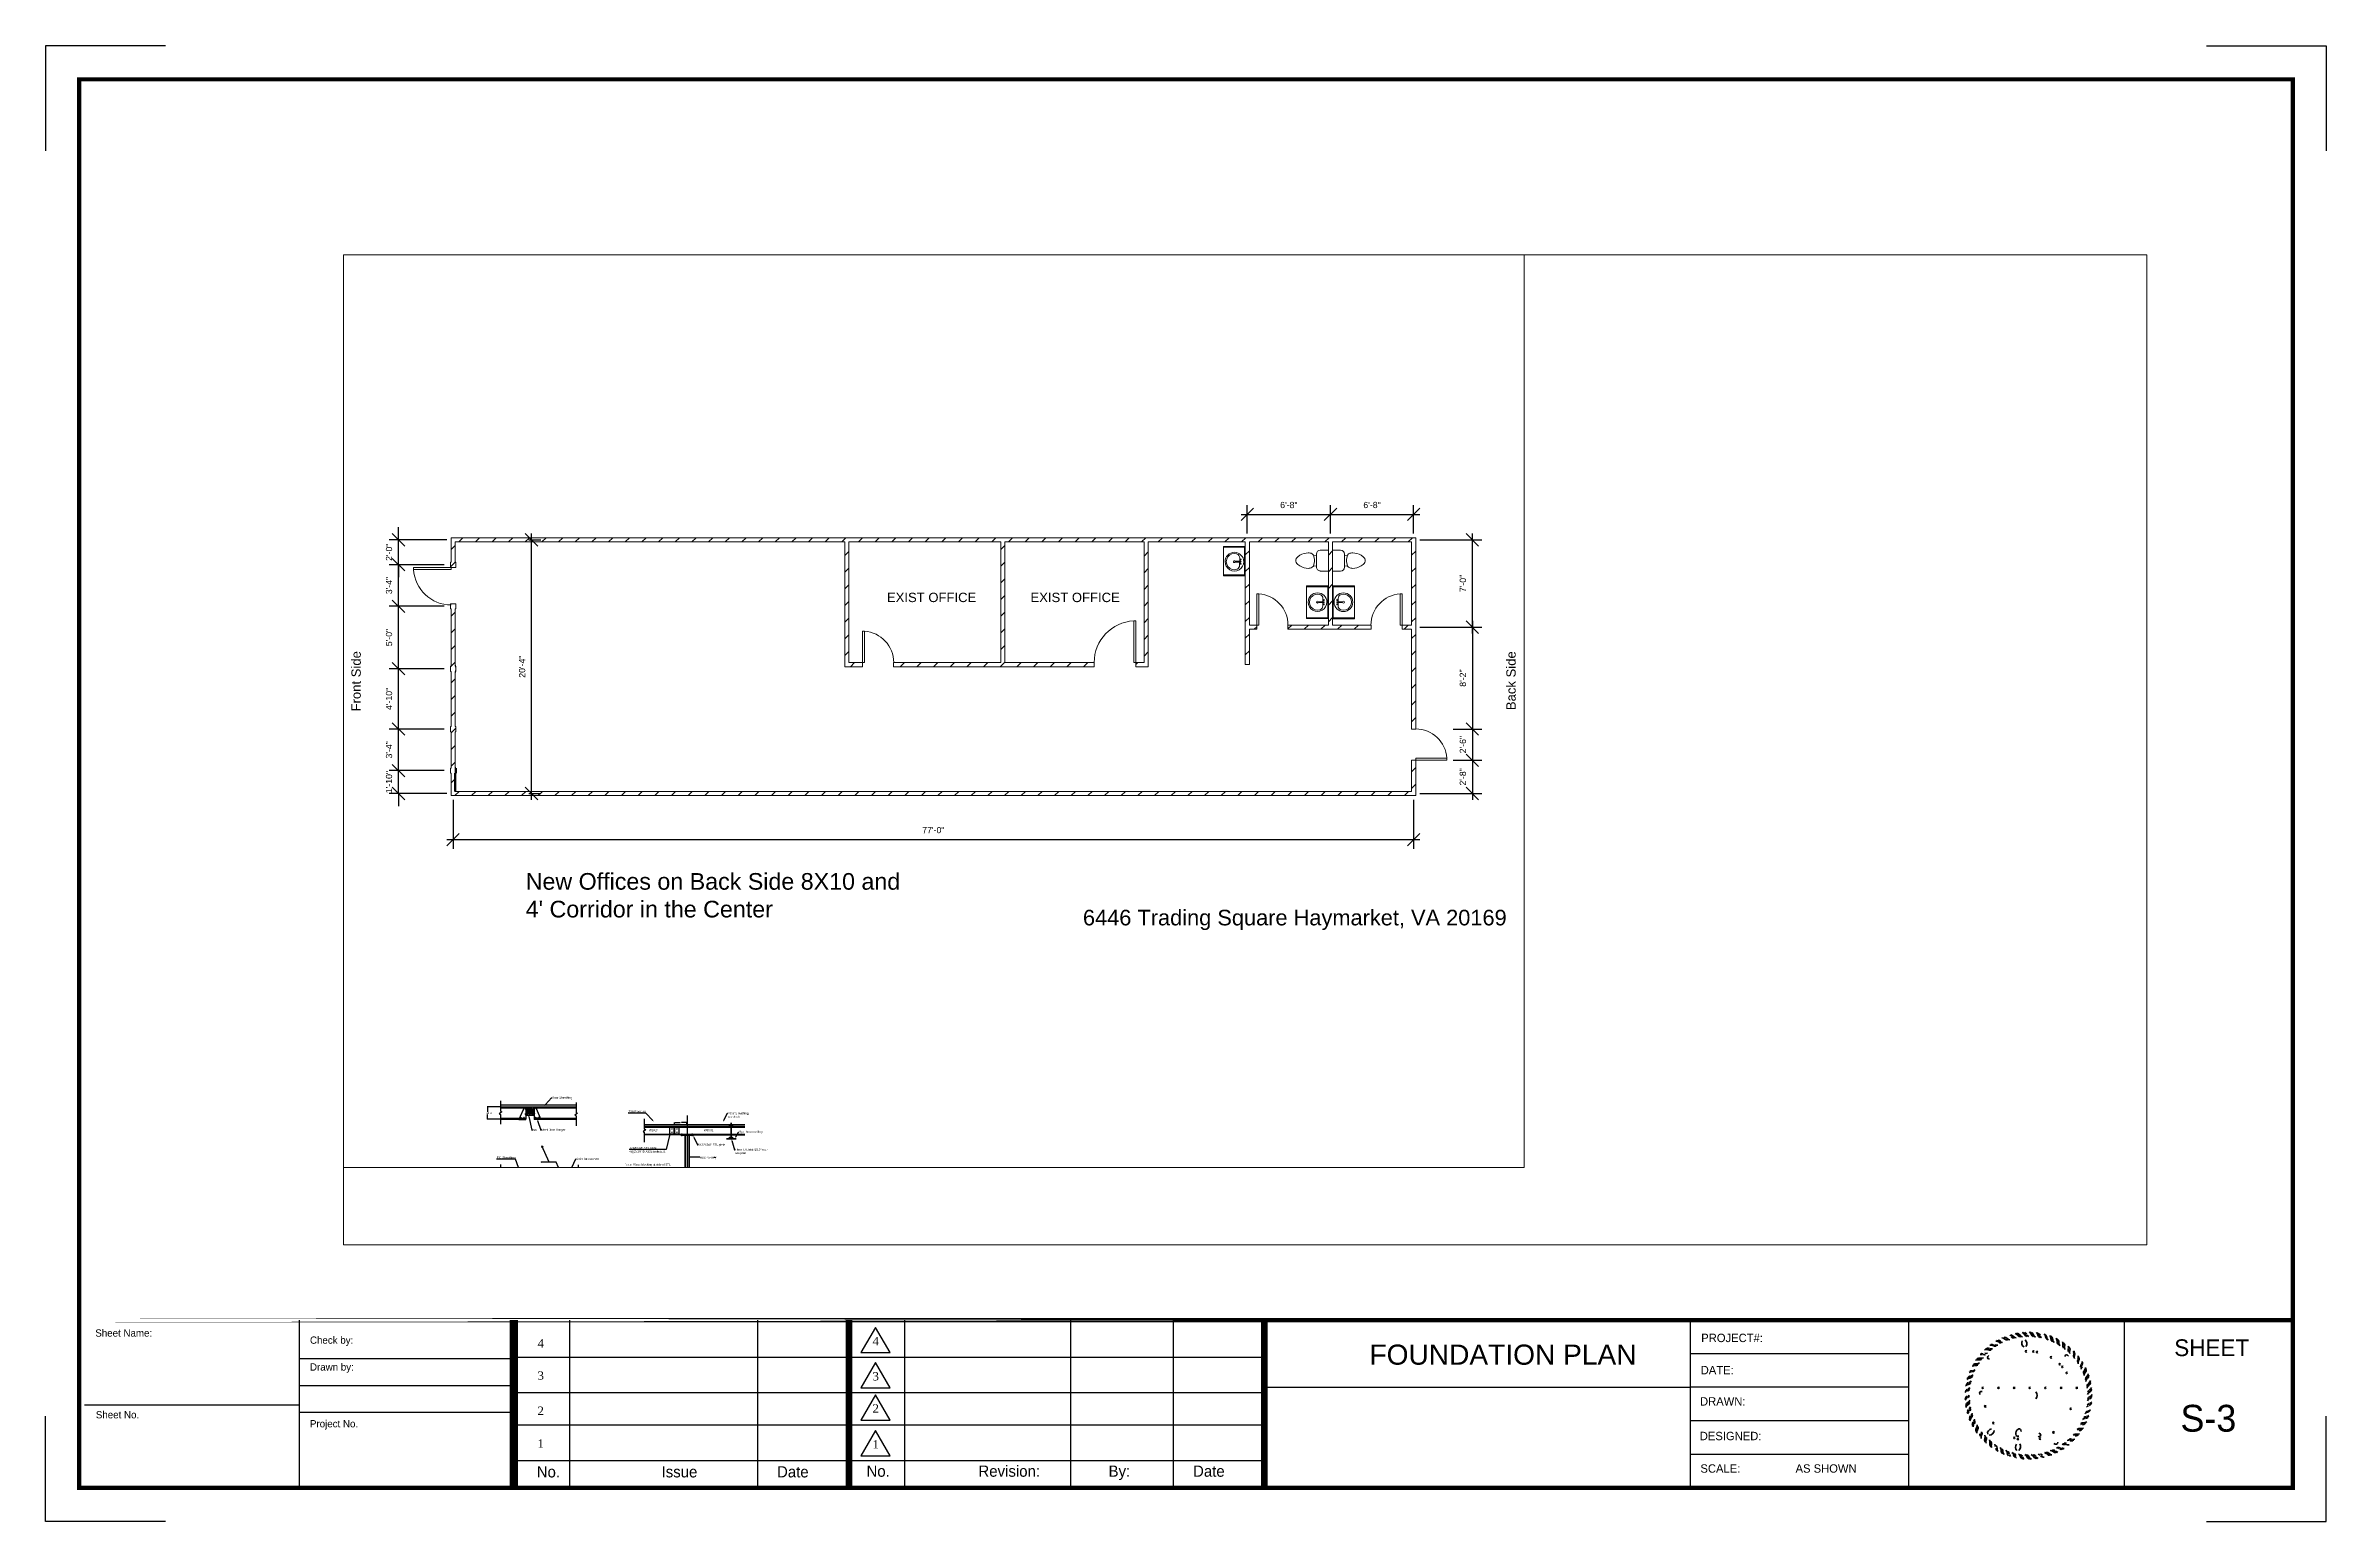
# Paper-space layout 'Layout1' of a CAD drawing. Header units: inches. Extents: x 0 to 17, y 0 to 11.
# The model-space entities are those that its viewports show. They can reach past a viewport. Long polylines and large blocks are cut down to what shows.
import ezdxf
from ezdxf import colors
from ezdxf.entities.mleader import LeaderData, LeaderLine
from ezdxf.enums import TextEntityAlignment as Align
from ezdxf.math import Vec2, Vec3

# ---------------------------------------------------------------- set-up
doc = ezdxf.new("R2010")
doc.units = ezdxf.units.IN
doc.header["$MEASUREMENT"] = 0
doc.linetypes.add('ACAD_ISO03W100', pattern=[30, 12, -18])
for name, color, linetype, lineweight in [('A-ANNO-DIMS', 211, 'Continuous', 9), ('A-DOOR', 31, 'Continuous', 13), ('A-WALL', 113, 'Continuous', 13), ('G-ANNO-TEXT', 231, 'Continuous', 9), ('P-SANR-FIXT', 6, 'Continuous', 9), ('Q-CASE', 31, 'Continuous', 9), ('S-Text', 3, 'Continuous', 0)]:
    doc.layers.add(name, color=color, linetype=linetype, lineweight=lineweight)
doc.layers.add('Border', color=82, linetype='Continuous')
doc.layers.add('PDF_Geometry', color=7, linetype='Continuous')
doc.layers.add('VPORT', color=5, linetype='Continuous', plot=False)
doc.styles.add('(FE) ARIAL 1-4', font='arial.ttf', dxfattribs={"height": 4.5})
doc.styles.add('ADESK1', font='BKANT.TTF')
doc.styles.add('Arial', font='arial.ttf', dxfattribs={"height": 6})
doc.styles.add('Arial_1', font='arial.ttf', dxfattribs={"height": 9})
doc.styles.add('TITLE-1', font='BOOKOS.TTF', dxfattribs={"height": 5})
doc.dimstyles.new('Linear_-_3_32__Arial', dxfattribs={"dimscale": 12, "dimtxt": 6, "dimasz": 1, "dimexe": 0.75, "dimexo": 0.5, "dimgap": 0.5, "dimtad": 1, "dimdec": 5, "dimrnd": 0.03125, "dimzin": 1, "dimdsep": 46, "dimlunit": 4, "dimtxsty": 'Arial', "dimblk1": 'OBLIQUE', "dimblk2": 'OBLIQUE', "dimsah": 1, "dimcen": 0.09, "dimdle": 0.5, "dimazin": 0, "dimtfac": 1, "dimtdec": 5, "dimtix": 1, "dimtmove": 0, "dimatfit": 3, "dimfxl": 1, "dimtvp": 1, "dimtfill": 1, "dimfrac": 2, "dimtolj": 1, "dimtzin": 0, "dimarcsym": 2})
doc.dimstyles.get("Standard").update_dxf_attribs({"dimtxt": 1, "dimasz": 0.18, "dimexe": 0.18, "dimexo": 0.0625, "dimgap": 0.09, "dimtad": 0, "dimtih": 1, "dimtoh": 1, "dimdec": 4, "dimzin": 0, "dimdsep": 46, "dimtxsty": 'ADESK1', "dimcen": 0.09, "dimadec": 0, "dimazin": 0, "dimtfac": 1, "dimtdec": 4, "dimtofl": 0, "dimtmove": 0, "dimatfit": 3, "dimfxl": 1, "dimtolj": 1, "dimtzin": 0, "dimarcsym": 0})
pattern_1 = [(45, (0, 0), (-8.01223, 8.01223), [])]

psp = doc.layouts.get("Layout1")

# ---------------------------------------------------------------- texts
at = {"layer": 'Border', "color": 6, "insert": (15.915, 0.871), "char_height": 0.2, "attachment_point": 1}
psp.add_mtext_dynamic_manual_height_columns('S-3', width=129.04179, gutter_width=1, heights=[0], dxfattribs=at)
at = {"layer": 'S-Text', "style": 'Arial'}
psp.add_text('FOUNDATION PLAN', height=0.15, dxfattribs=at).set_placement((9.87, 1.17))

msp = doc.modelspace()

# ---------------------------------------------------------------- texts
at = {"layer": 'G-ANNO-TEXT', "color": 7, "attachment_point": 1, "style": 'Arial_1'}
for s, insert, char_height, width in [('EXIST OFFICE', (-110.525717, 261.866547), 9, 104.535), ('EXIST OFFICE', (27.545612, 261.866547), 9, 104.535), ("New Offices on Back Side 8X10 and \\P4' Corridor in the Center", (-458.046131, -7.684532), 16, 414.504), ('6446 Trading Square Haymarket, VA 20169', (78, -43), 15, 488.43524703)]:
    msp.add_mtext(s, dxfattribs=dict(at, insert=insert, char_height=char_height, width=width))
at = {"layer": 'G-ANNO-TEXT', "color": 7, "char_height": 9, "attachment_point": 1, "rotation": 90, "style": 'Arial_1'}
for s, insert, width in [('Front Side', (-625.712624, 147.733606), 70.599), ('Back Side', (485.30025, 148.98085), 69.084)]:
    msp.add_mtext(s, dxfattribs=dict(at, insert=insert, width=width))
at = {"layer": 'S-Text', "ltscale": 48, "attachment_point": 1, "style": '(FE) ARIAL 1-4'}
for s, width, heights, insert, char_height in [('TJI', 0.72026823, [0], (-492.637687, -237.946008), 1), ('W8X24', 10.27259463, [0], (-339.429634, -253.936834), 2), ('W8X31', 10.27259463, [0], (-286.665933, -253.936834), 2), ('Note: Wood blocking at side of STL\\P BM and Joist hangers are not shown \\Pfor clearity', 52.22506468, [20.964908], (-362.231424, -286.943643), 2)]:
    msp.add_mtext_dynamic_manual_height_columns(s, width=width, gutter_width=1, heights=heights, dxfattribs=dict(at, insert=insert, char_height=char_height))

# ---------------------------------------------------------------- blocks, each defined once
blk = doc.blocks.new('BORDER-11X17-HORZ')
for p, q in [((21.066, 26.258), (21.066, 25.008)), ((23.084, 25.008), (23.084, 26.258)), ((24.486, 25.008), (24.486, 26.258)), ((25.581, 25.008), (25.581, 26.258)), ((26.818, 25.008), (26.818, 26.258)), ((27.583, 25.008), (27.583, 26.258)), ((31.435, 26.258), (31.435, 25.008)), ((33.062, 26.258), (33.062, 25.008)), ((34.669, 26.258), (34.669, 25.008)), ((22.666, 25.969), (21.066, 25.969)), ((22.666, 25.981), (25.164, 25.981)), ((25.164, 25.981), (28.261, 25.981)), ((33.062, 26.008), (31.435, 26.008)), ((22.666, 25.769), (21.066, 25.769)), ((22.666, 25.719), (25.164, 25.719)), ((25.164, 25.719), (28.261, 25.719)), ((28.261, 25.758), (31.435, 25.758)), ((33.062, 25.758), (31.435, 25.758)), ((19.466, 25.627), (21.066, 25.627)), ((22.666, 25.569), (21.066, 25.569)), ((33.062, 25.508), (31.435, 25.508)), ((22.666, 25.479), (25.164, 25.479)), ((25.164, 25.479), (28.261, 25.479)), ((22.666, 25.212), (24.486, 25.212)), ((24.486, 25.212), (25.164, 25.212)), ((25.164, 25.212), (28.261, 25.212)), ((33.062, 25.258), (31.435, 25.258))]:
    blk.add_line(p, q)
at = {"const_width": 0.0312}
for points in [[(19.426, 25.008), (35.926, 25.008), (35.926, 35.503), (19.426, 35.503)], [(19.418, 26.258), (35.919, 26.258), (35.919, 26.258), (19.418, 26.258)]]:
    blk.add_lwpolyline(points, close=True, dxfattribs=at)
for points, const_width in [([(22.666, 26.258), (22.666, 25.008)], 0.0625), ([(25.164, 26.258), (25.164, 25.008)], 0.05), ([(28.261, 26.258), (28.261, 25.008)], 0.05)]:
    blk.add_lwpolyline(points, dxfattribs=dict(const_width=const_width))
at = {"color": 2, "linetype": 'Continuous'}
for points in [[(25.362, 26.204), (25.253, 26.016), (25.471, 26.016)], [(25.362, 25.942), (25.253, 25.754), (25.471, 25.754)], [(25.362, 25.702), (25.253, 25.513), (25.471, 25.513)], [(25.362, 25.436), (25.253, 25.247), (25.471, 25.247)]]:
    blk.add_lwpolyline(points, close=True, dxfattribs=at)
at = {"layer": 'VPORT'}
for p, q in [((20.069, 35.753), (19.176, 35.753)), ((19.176, 35.753), (19.176, 34.969)), ((35.284, 35.753), (36.176, 35.753)), ((36.176, 35.753), (36.176, 34.969)), ((19.176, 24.758), (19.176, 25.543)), ((36.176, 24.758), (36.176, 25.543)), ((20.069, 24.758), (19.176, 24.758)), ((35.284, 24.758), (36.176, 24.758))]:
    blk.add_line(p, q, dxfattribs=at)
at = {"color": 3, "style": 'ADESK1'}
for s, height, p in [('Sheet Name:', 0.05426, (19.547, 26.135)), ('Check by:', 0.0543, (21.147, 26.082)), ('Drawn by:', 0.0543, (21.147, 25.882)), ('Sheet No.', 0.0543, (19.551, 25.526)), ('Project No.', 0.05426, (21.147, 25.459))]:
    blk.add_text(s, height=height, dxfattribs=at).set_placement(p)
at = {"color": 2, "linetype": 'Continuous', "style": 'TITLE-1'}
for s, p in [('4', (22.867, 26.085)), ('4', (25.364, 26.102)), ('3', (22.867, 25.845)), ('3', (25.364, 25.84)), ('2', (22.867, 25.583)), ('2', (25.364, 25.6)), ('1', (22.867, 25.339)), ('1', (25.364, 25.333))]:
    blk.add_text(s, height=0.0625, dxfattribs=at).set_placement(p, align=Align.MIDDLE_CENTER)
at = {"color": 3, "style": 'ADESK1'}
for s, p in [('No.', (22.924, 25.128)), ('Issue', (23.901, 25.128)), ('Date', (24.746, 25.128)), ('No.', (25.382, 25.133)), ('Revision:', (26.359, 25.133)), ('By:', (27.18, 25.133)), ('Date', (27.847, 25.133))]:
    blk.add_text(s, height=0.0835, dxfattribs=at).set_placement(p, align=Align.MIDDLE_CENTER)
at = {"attachment_point": 1}
for s, width, insert, char_height in [('PROJECT#:', 0.43864, (31.517, 26.157), 0.0625), ('SHEET', 0.6119, (35.043, 26.115), 0.125), ('DATE:', 0.43864, (31.513, 25.917), 0.0625), ('DRAWN:', 0.43864, (31.508, 25.684), 0.0625), ('DESIGNED:', 0.43864, (31.506, 25.426), 0.0625), ('SCALE:', 0.43864, (31.511, 25.184), 0.0625), ('AS SHOWN', 0.67823, (32.22, 25.184), 0.0625)]:
    blk.add_mtext_dynamic_manual_height_columns(s, width=width, gutter_width=1, heights=[0], dxfattribs=dict(at, insert=insert, char_height=char_height))
at = {"color": 2, "style": 'TITLE-1'}
for tag, p in [('SHTNAMELINE1', (19.542, 26.007)), ('SHTNAMELINE2', (19.542, 25.89)), ('SHTNAMELINE3', (19.542, 25.773)), ('SHTNAMELINE4', (19.542, 25.656))]:
    blk.add_attdef(tag, p, '', height=0.075, dxfattribs=at)
for tag, height, p in [('CHECKBY', 0.0625, (22.612, 26.013)), ('PROJNO', 0.1, (29.6, 25.917)), ('DRAWNBY', 0.0625, (22.612, 25.813)), ('SCALE', 0.0625, (22.612, 25.613)), ('PROJNO', 0.1, (22.614, 25.208))]:
    blk.add_attdef(tag, text='', height=height, dxfattribs=at).set_placement(p, align=Align.RIGHT)
for tag, p in [('PROJECT_NO.', (32.212, 26.092)), ('DATE', (32.218, 25.836)), ('DRAWN', (32.212, 25.592)), ('DESIGNED', (32.212, 25.342))]:
    blk.add_attdef(tag, p, '', height=0.0625)
for tag, p in [('CLIENT', (30.132, 25.533)), ('ADDRESS', (30.132, 25.349)), ('CITY_STATE_ZIP', (30.132, 25.149))]:
    blk.add_attdef(tag, text='', height=0.125).set_placement(p, align=Align.CENTER)
at = {"color": 6, "style": 'TITLE-1'}
blk.add_attdef('SHTNO', text='', height=0.267, dxfattribs=at).set_placement((20.286, 25.117), align=Align.CENTER)
blk = doc.blocks.new('Single-Flush - 36_ x 84_-360180-Level 1')
at = {"layer": 'A-DOOR', "lineweight": 20}
for p, q in [((16, 2), (16, 38)), ((18, 38), (16, 38)), ((18, 2), (18, 38)), ((18, 2), (16, 2))]:
    blk.add_line(p, q, dxfattribs=at)
at = {"layer": 'A-DOOR', "lineweight": 9}
blk.add_arc((18, 2), 36.1, 93.1789, 180, dxfattribs=at)
blk = doc.blocks.new('Single-Flush - 30_ x 80_-358581-Level 1')
at = {"layer": 'A-DOOR', "lineweight": 20}
for p, q in [((13, -2), (13, -32)), ((15, -2), (13, -2)), ((15, -2), (15, -32)), ((15, -32), (13, -32))]:
    blk.add_line(p, q, dxfattribs=at)
at = {"layer": 'A-DOOR', "lineweight": 9}
blk.add_arc((15, -2), 30.1, 180, 266.1859, dxfattribs=at)
blk = doc.blocks.new('Single-Flush - 40_ x 84_-360238-Level 1')
at = {"layer": 'A-DOOR', "lineweight": 20}
for p, q in [((18, 2), (18, 42)), ((20, 42), (18, 42)), ((20, 2), (20, 42)), ((20, 2), (18, 2))]:
    blk.add_line(p, q, dxfattribs=at)
at = {"layer": 'A-DOOR', "lineweight": 9}
blk.add_arc((20, 2), 40.1, 92.8612, 180, dxfattribs=at)
blk = doc.blocks.new('Single-Flush - 30_ x 80_-360239-Level 1')
at = {"layer": 'A-DOOR', "lineweight": 20}
for p, q in [((13, 2), (13, 32)), ((15, 32), (13, 32)), ((15, 2), (15, 32)), ((15, 2), (13, 2))]:
    blk.add_line(p, q, dxfattribs=at)
at = {"layer": 'A-DOOR', "lineweight": 9}
blk.add_arc((15, 2), 30.1, 93.8141, 180, dxfattribs=at)
blk = doc.blocks.new('TR_Countertop_w_sink_4838 - 21_ Deep-360159-Level 1')
at = {"layer": 'Q-CASE'}
for p, q in [((-12.6, 23), (-43.9, 23)), ((-43.9, 23), (-43.9, 2)), ((-43.2, 2.7), (-43.2, 23)), ((-13.3, 2.7), (-13.3, 23)), ((-12.6, 2), (-12.6, 23)), ((-43.9, 2.7), (-12.6, 2.7))]:
    blk.add_line(p, q, dxfattribs=at)
blk = doc.blocks.new('Sink-Round-Variable - 7_ Deep-360051-Level 1')
at = {"layer": 'P-SANR-FIXT'}
for p, q in [((3.4, 8.6), (0.3, 8.6)), ((3.4, 5.4), (3.4, 9.4)), ((4.2, 5.4), (4.2, 9.4)), ((4.2, 8.4), (7.4, 8.4))]:
    blk.add_line(p, q, dxfattribs=at)
for centre, radius, start, end in [((3.8, 3.4), 9, 90, 270), ((3.8, 3.4), 7.75, 161.8687, 20.0296), ((0.3, 4.6), 4, 90, 163.1077), ((1.8, 9.4), 0.5, 360, 180), ((1.8, 9.4), 0.5, 180, 0), ((3.8, 3.4), 0.875, 90, 270), ((3.8, 9.4), 0.375, 0, 180), ((3.8, 5.4), 0.375, 180, 360), ((3.8, 3.4), 9, 270, 90), ((3.8, 3.4), 0.875, 270, 90), ((5.8, 9.4), 0.5, 360, 180), ((5.8, 9.4), 0.5, 180, 360), ((7.4, 4.4), 4, 24.4314, 90)]:
    blk.add_arc(centre, radius, start, end, dxfattribs=at)
blk = doc.blocks.new('TR_Countertop_w_sink_4838 - 21_ Deep-360169-Level 1')
at = {"layer": 'Q-CASE'}
for p, q in [((-12.4, 23), (-43.9, 23)), ((-43.9, 23), (-43.9, 2)), ((-43.2, 2.7), (-43.2, 23)), ((-13.1, 2.7), (-13.1, 23)), ((-12.4, 2), (-12.4, 23)), ((-43.9, 2.7), (-12.4, 2.7))]:
    blk.add_line(p, q, dxfattribs=at)
blk = doc.blocks.new('Toilet-Domestic-3D - Toilet-Domestic-3D-361105-Level 1')
at = {"layer": 'P-SANR-FIXT'}
for p, q in [((-10, 11.7), (-10, 19.5)), ((10, 19.5), (10, 11.7)), ((-7.4, 1), (-7.5, 0)), ((-7.5, 0), (-7.3, -2)), ((-7.2, 2), (-7.4, 1)), ((-7, 3), (-7.2, 2)), ((-6.4, 4), (-7, 3)), ((-5.2, 5), (-6.4, 4)), ((6.2, 8), (-6.3, 8)), ((-4.9, 8), (-5.2, 5)), ((-3.8, 5.5), (-5.2, 5)), ((-1, 6), (-3.8, 5.5)), ((1, 6), (-1, 6)), ((3.8, 5.5), (1, 6)), ((5.2, 5), (3.8, 5.5)), ((4.9, 8), (5.2, 5)), ((6.4, 4), (5.2, 5)), ((7, 3), (6.4, 4)), ((7.2, 2), (7, 3)), ((7.4, 1), (7.2, 2)), ((7.3, -2), (7.5, 0)), ((7.5, 0), (7.4, 1)), ((-7.3, -2), (-6.8, -4)), ((-6.8, -4), (-6.1, -6)), ((-6.1, -6), (-5.1, -8)), ((-5.1, -8), (-3.7, -10)), ((-3.7, -10), (-2.7, -11)), ((-2.7, -11), (-1.9, -11.5)), ((-1.9, -11.5), (-0.5, -12)), ((-0.5, -12), (0.5, -12)), ((0.5, -12), (1.9, -11.5)), ((1.9, -11.5), (2.7, -11)), ((2.7, -11), (3.7, -10)), ((3.7, -10), (5.1, -8)), ((5.1, -8), (6.1, -6)), ((6.1, -6), (6.8, -4)), ((6.8, -4), (7.3, -2))]:
    blk.add_line(p, q, dxfattribs=at)
for centre, start, end in [((-6.3, 11.7), 180, 270), ((6.2, 11.7), 270, 360)]:
    blk.add_arc(centre, 3.73, start, end, dxfattribs=at)
blk = doc.blocks.new('TR_Countertop_w_sink_4838 - 21_ Deep-361700-Level 1')
at = {"layer": 'Q-CASE'}
for p, q in [((-15.8, 23), (-43.9, 23)), ((-43.9, 23), (-43.9, 2)), ((-43.2, 2.7), (-43.2, 23)), ((-16.5, 2.7), (-16.5, 23)), ((-15.8, 2), (-15.8, 23)), ((-43.9, 2.7), (-15.8, 2.7))]:
    blk.add_line(p, q, dxfattribs=at)
blk = doc.blocks.new('_Oblique')
at = {"color": 0, "linetype": 'ByBlock', "lineweight": -2}
blk.add_line((-0.5, -0.5), (0.5, 0.5), dxfattribs=at)
blk = doc.blocks.new('DIMBLOCK1-Level 1')
at = {"layer": 'A-ANNO-DIMS', "color": 0, "lineweight": -2, "transparency": 16777216}
for p, q in [((-580.4, 90.8), (-580.4, 102.8)), ((-536.4, 90.8), (-589.4, 90.8)), ((-580.4, 68.8), (-580.4, 90.8)), ((-533.9, 68.8), (-589.4, 68.8)), ((-580.4, 68.8), (-580.4, 56.8))]:
    blk.add_line(p, q, dxfattribs=at)
at = {"layer": 'Defpoints', "color": 0, "transparency": 16777216}
for p in [(-580.4, 90.8), (-530.4, 90.8), (-527.9, 68.8)]:
    blk.add_point(p, dxfattribs=at)
at = {"layer": 'A-ANNO-DIMS', "color": 0, "lineweight": -2, "transparency": 16777216, "xscale": 12, "yscale": 12, "zscale": 12}
for p, rotation in [((-580.4, 90.8), 270), ((-580.4, 68.8), 90)]:
    blk.add_blockref('_Oblique', p, dxfattribs=dict(at, rotation=rotation))
at = {"layer": 'A-ANNO-DIMS', "color": 3, "transparency": 16777216, "insert": (-589.5, 79.8), "char_height": 6, "width": 31.192, "attachment_point": 5, "rotation": 90, "style": 'Arial'}
blk.add_mtext('\\A1;1\'-10"', dxfattribs=at)
blk = doc.blocks.new('DIMBLOCK2-Level 1')
at = {"layer": 'A-ANNO-DIMS', "color": 0, "lineweight": -2, "transparency": 16777216}
for p, q in [((-536.4, 130.8), (-589.4, 130.8)), ((-580.4, 84.8), (-580.4, 136.8)), ((-536.4, 90.8), (-589.4, 90.8))]:
    blk.add_line(p, q, dxfattribs=at)
at = {"layer": 'Defpoints', "color": 0, "transparency": 16777216}
for p in [(-580.4, 130.8), (-530.4, 130.8), (-530.4, 90.8)]:
    blk.add_point(p, dxfattribs=at)
at = {"layer": 'A-ANNO-DIMS', "color": 0, "lineweight": -2, "transparency": 16777216, "xscale": 12, "yscale": 12, "zscale": 12}
for p, rotation in [((-580.4, 130.8), 90), ((-580.4, 90.8), 270)]:
    blk.add_blockref('_Oblique', p, dxfattribs=dict(at, rotation=rotation))
at = {"layer": 'A-ANNO-DIMS', "color": 3, "transparency": 16777216, "insert": (-589.5, 110.8), "char_height": 6, "width": 25.654, "attachment_point": 5, "rotation": 90, "style": 'Arial'}
blk.add_mtext('\\A1;3\'-4"', dxfattribs=at)
blk = doc.blocks.new('DIMBLOCK3-Level 1')
at = {"layer": 'A-ANNO-DIMS', "color": 0, "lineweight": -2, "transparency": 16777216}
for p, q in [((-536.4, 188.8), (-589.4, 188.8)), ((-580.4, 124.8), (-580.4, 194.8)), ((-536.4, 130.8), (-589.4, 130.8))]:
    blk.add_line(p, q, dxfattribs=at)
at = {"layer": 'Defpoints', "color": 0, "transparency": 16777216}
for p in [(-580.4, 188.8), (-530.4, 188.8), (-530.4, 130.8)]:
    blk.add_point(p, dxfattribs=at)
at = {"layer": 'A-ANNO-DIMS', "color": 0, "lineweight": -2, "transparency": 16777216, "xscale": 12, "yscale": 12, "zscale": 12}
for p, rotation in [((-580.4, 188.8), 90), ((-580.4, 130.8), 270)]:
    blk.add_blockref('_Oblique', p, dxfattribs=dict(at, rotation=rotation))
at = {"layer": 'A-ANNO-DIMS', "color": 3, "transparency": 16777216, "insert": (-589.5, 159.8), "char_height": 6, "width": 31.192, "attachment_point": 5, "rotation": 90, "style": 'Arial'}
blk.add_mtext('\\A1;4\'-10"', dxfattribs=at)
blk = doc.blocks.new('DIMBLOCK4-Level 1')
at = {"layer": 'A-ANNO-DIMS', "color": 0, "lineweight": -2, "transparency": 16777216}
for p, q in [((-536.4, 248.8), (-589.4, 248.8)), ((-580.4, 182.8), (-580.4, 254.8)), ((-536.4, 188.8), (-589.4, 188.8))]:
    blk.add_line(p, q, dxfattribs=at)
at = {"layer": 'Defpoints', "color": 0, "transparency": 16777216}
for p in [(-580.4, 248.8), (-530.4, 248.8), (-530.4, 188.8)]:
    blk.add_point(p, dxfattribs=at)
at = {"layer": 'A-ANNO-DIMS', "color": 0, "lineweight": -2, "transparency": 16777216, "xscale": 12, "yscale": 12, "zscale": 12}
for p, rotation in [((-580.4, 248.8), 90), ((-580.4, 188.8), 270)]:
    blk.add_blockref('_Oblique', p, dxfattribs=dict(at, rotation=rotation))
at = {"layer": 'A-ANNO-DIMS', "color": 3, "transparency": 16777216, "insert": (-589.5, 218.8), "char_height": 6, "width": 25.654, "attachment_point": 5, "rotation": 90, "style": 'Arial'}
blk.add_mtext('\\A1;5\'-0"', dxfattribs=at)
blk = doc.blocks.new('DIMBLOCK5-Level 1')
at = {"layer": 'A-ANNO-DIMS', "color": 0, "lineweight": -2, "transparency": 16777216}
for p, q in [((-580.4, 242.8), (-580.4, 294.8)), ((-536.4, 288.8), (-589.4, 288.8)), ((-536.4, 248.8), (-589.4, 248.8))]:
    blk.add_line(p, q, dxfattribs=at)
at = {"layer": 'Defpoints', "color": 0, "transparency": 16777216}
for p in [(-580.4, 288.8), (-530.4, 288.8), (-530.4, 248.8)]:
    blk.add_point(p, dxfattribs=at)
at = {"layer": 'A-ANNO-DIMS', "color": 0, "lineweight": -2, "transparency": 16777216, "xscale": 12, "yscale": 12, "zscale": 12}
for p, rotation in [((-580.4, 288.8), 90), ((-580.4, 248.8), 270)]:
    blk.add_blockref('_Oblique', p, dxfattribs=dict(at, rotation=rotation))
at = {"layer": 'A-ANNO-DIMS', "color": 3, "transparency": 16777216, "insert": (-589.5, 268.8), "char_height": 6, "width": 25.654, "attachment_point": 5, "rotation": 90, "style": 'Arial'}
blk.add_mtext('\\A1;3\'-4"', dxfattribs=at)
blk = doc.blocks.new('DIMBLOCK6-Level 1')
at = {"layer": 'A-ANNO-DIMS', "color": 0, "lineweight": -2, "transparency": 16777216}
for p, q in [((-533.9, 312.8), (-589.4, 312.8)), ((-580.4, 312.8), (-580.4, 324.8)), ((-580.4, 288.8), (-580.4, 312.8)), ((-536.4, 288.8), (-589.4, 288.8)), ((-580.4, 288.8), (-580.4, 276.8))]:
    blk.add_line(p, q, dxfattribs=at)
at = {"layer": 'Defpoints', "color": 0, "transparency": 16777216}
for p in [(-580.4, 312.8), (-527.9, 312.8), (-530.4, 288.8)]:
    blk.add_point(p, dxfattribs=at)
at = {"layer": 'A-ANNO-DIMS', "color": 0, "lineweight": -2, "transparency": 16777216, "xscale": 12, "yscale": 12, "zscale": 12}
for p, rotation in [((-580.4, 312.8), 270), ((-580.4, 288.8), 90)]:
    blk.add_blockref('_Oblique', p, dxfattribs=dict(at, rotation=rotation))
at = {"layer": 'A-ANNO-DIMS', "color": 3, "transparency": 16777216, "insert": (-589.5, 300.8), "char_height": 6, "width": 25.654, "attachment_point": 5, "rotation": 90, "style": 'Arial'}
blk.add_mtext('\\A1;2\'-0"', dxfattribs=at)
blk = doc.blocks.new('DIMBLOCK7-Level 1')
at = {"layer": 'A-ANNO-DIMS', "color": 0, "lineweight": -2, "transparency": 16777216}
for p, q in [((-454.9, 312.8), (-443.5, 312.8)), ((-452.5, 62.8), (-452.5, 318.8)), ((-454.9, 68.8), (-443.5, 68.8))]:
    blk.add_line(p, q, dxfattribs=at)
at = {"layer": 'Defpoints', "color": 0, "transparency": 16777216}
for p in [(-460.9, 312.8), (-452.5, 312.8), (-460.9, 68.8)]:
    blk.add_point(p, dxfattribs=at)
at = {"layer": 'A-ANNO-DIMS', "color": 0, "lineweight": -2, "transparency": 16777216, "xscale": 12, "yscale": 12, "zscale": 12}
for p, rotation in [((-452.5, 312.8), 90), ((-452.5, 68.8), 270)]:
    blk.add_blockref('_Oblique', p, dxfattribs=dict(at, rotation=rotation))
at = {"layer": 'A-ANNO-DIMS', "color": 3, "transparency": 16777216, "insert": (-461.5, 190.8), "char_height": 6, "width": 46.788, "attachment_point": 5, "rotation": 90, "style": 'Arial'}
blk.add_mtext('\\A1;20\'-4"', dxfattribs=at)
blk = doc.blocks.new('DIMBLOCK8-Level 1')
at = {"layer": 'A-ANNO-DIMS', "color": 0, "lineweight": -2, "transparency": 16777216}
for p, q in [((-527.9, 62.8), (-527.9, 15.5)), ((396.1, 62.8), (396.1, 15.5)), ((-533.9, 24.5), (402.1, 24.5))]:
    blk.add_line(p, q, dxfattribs=at)
at = {"layer": 'Defpoints', "color": 0, "transparency": 16777216}
for p in [(-527.9, 68.8), (396.1, 68.8), (396.1, 24.5)]:
    blk.add_point(p, dxfattribs=at)
at = {"layer": 'A-ANNO-DIMS', "color": 0, "lineweight": -2, "transparency": 16777216, "xscale": 12, "yscale": 12, "zscale": 12, "rotation": 180}
blk.add_blockref('_Oblique', (-527.9, 24.5), dxfattribs=at)
at = {"layer": 'A-ANNO-DIMS', "color": 0, "lineweight": -2, "transparency": 16777216, "xscale": 12, "yscale": 12, "zscale": 12}
blk.add_blockref('_Oblique', (396.1, 24.5), dxfattribs=at)
at = {"layer": 'A-ANNO-DIMS', "color": 3, "transparency": 16777216, "insert": (-65.9, 33.6), "char_height": 6, "width": 46.788, "attachment_point": 5, "style": 'Arial'}
blk.add_mtext('\\A1;77\'-0"', dxfattribs=at)
blk = doc.blocks.new('DIMBLOCK9-Level 1')
at = {"layer": 'A-ANNO-DIMS', "color": 0, "lineweight": -2, "transparency": 16777216}
for p, q in [((236.1, 318.8), (236.1, 346.2)), ((316.1, 318.8), (316.1, 346.2)), ((230.1, 337.2), (322.1, 337.2))]:
    blk.add_line(p, q, dxfattribs=at)
at = {"layer": 'Defpoints', "color": 0, "transparency": 16777216}
for p in [(316.1, 337.2), (236.1, 312.8), (316.1, 312.8)]:
    blk.add_point(p, dxfattribs=at)
at = {"layer": 'A-ANNO-DIMS', "color": 0, "lineweight": -2, "transparency": 16777216, "xscale": 12, "yscale": 12, "zscale": 12, "rotation": 180}
blk.add_blockref('_Oblique', (236.1, 337.2), dxfattribs=at)
at = {"layer": 'A-ANNO-DIMS', "color": 0, "lineweight": -2, "transparency": 16777216, "xscale": 12, "yscale": 12, "zscale": 12}
blk.add_blockref('_Oblique', (316.1, 337.2), dxfattribs=at)
at = {"layer": 'A-ANNO-DIMS', "color": 3, "transparency": 16777216, "insert": (276.1, 346.2), "char_height": 6, "width": 38.481, "attachment_point": 5, "style": 'Arial'}
blk.add_mtext('\\A1;6\'-8"', dxfattribs=at)
blk = doc.blocks.new('DIMBLOCK10-Level 1')
at = {"layer": 'A-ANNO-DIMS', "color": 0, "lineweight": -2, "transparency": 16777216}
for p, q in [((316.1, 318.8), (316.1, 346.2)), ((396.1, 318.8), (396.1, 346.2)), ((310.1, 337.2), (402.1, 337.2))]:
    blk.add_line(p, q, dxfattribs=at)
at = {"layer": 'Defpoints', "color": 0, "transparency": 16777216}
for p in [(396.1, 337.2), (316.1, 312.8), (396.1, 312.8)]:
    blk.add_point(p, dxfattribs=at)
at = {"layer": 'A-ANNO-DIMS', "color": 0, "lineweight": -2, "transparency": 16777216, "xscale": 12, "yscale": 12, "zscale": 12, "rotation": 180}
blk.add_blockref('_Oblique', (316.1, 337.2), dxfattribs=at)
at = {"layer": 'A-ANNO-DIMS', "color": 0, "lineweight": -2, "transparency": 16777216, "xscale": 12, "yscale": 12, "zscale": 12}
blk.add_blockref('_Oblique', (396.1, 337.2), dxfattribs=at)
at = {"layer": 'A-ANNO-DIMS', "color": 3, "transparency": 16777216, "insert": (356.1, 346.2), "char_height": 6, "width": 38.481, "attachment_point": 5, "style": 'Arial'}
blk.add_mtext('\\A1;6\'-8"', dxfattribs=at)
blk = doc.blocks.new('DIMBLOCK11-Level 1')
at = {"layer": 'A-ANNO-DIMS', "color": 0, "lineweight": -2, "transparency": 16777216}
for p, q in [((402.1, 312.8), (461.6, 312.8)), ((452.6, 222.8), (452.6, 318.8)), ((402.1, 228.8), (461.6, 228.8))]:
    blk.add_line(p, q, dxfattribs=at)
at = {"layer": 'Defpoints', "color": 0, "transparency": 16777216}
for p in [(396.1, 312.8), (452.6, 312.8), (396.1, 228.8)]:
    blk.add_point(p, dxfattribs=at)
at = {"layer": 'A-ANNO-DIMS', "color": 0, "lineweight": -2, "transparency": 16777216, "xscale": 12, "yscale": 12, "zscale": 12}
for p, rotation in [((452.6, 312.8), 90), ((452.6, 228.8), 270)]:
    blk.add_blockref('_Oblique', p, dxfattribs=dict(at, rotation=rotation))
at = {"layer": 'A-ANNO-DIMS', "color": 3, "transparency": 16777216, "insert": (443.5, 270.8), "char_height": 6, "width": 25.654, "attachment_point": 5, "rotation": 90, "style": 'Arial'}
blk.add_mtext('\\A1;7\'-0"', dxfattribs=at)
blk = doc.blocks.new('DIMBLOCK12-Level 1')
at = {"layer": 'A-ANNO-DIMS', "color": 0, "lineweight": -2, "transparency": 16777216}
for p, q in [((402.1, 228.8), (461.6, 228.8)), ((452.6, 234.8), (452.6, 124.8)), ((434.1, 130.8), (461.6, 130.8))]:
    blk.add_line(p, q, dxfattribs=at)
at = {"layer": 'Defpoints', "color": 0, "transparency": 16777216}
for p in [(396.1, 228.8), (428.1, 130.8), (452.6, 130.8)]:
    blk.add_point(p, dxfattribs=at)
at = {"layer": 'A-ANNO-DIMS', "color": 0, "lineweight": -2, "transparency": 16777216, "xscale": 12, "yscale": 12, "zscale": 12}
for p, rotation in [((452.6, 228.8), 90), ((452.6, 130.8), 270)]:
    blk.add_blockref('_Oblique', p, dxfattribs=dict(at, rotation=rotation))
at = {"layer": 'A-ANNO-DIMS', "color": 3, "transparency": 16777216, "insert": (443.5, 179.8), "char_height": 6, "width": 25.654, "attachment_point": 5, "rotation": 90, "style": 'Arial'}
blk.add_mtext('\\A1;8\'-2"', dxfattribs=at)
blk = doc.blocks.new('DIMBLOCK13-Level 1')
at = {"layer": 'A-ANNO-DIMS', "color": 0, "lineweight": -2, "transparency": 16777216}
for p, q in [((434.1, 130.8), (461.6, 130.8)), ((452.6, 136.8), (452.6, 94.8)), ((434.1, 100.8), (461.6, 100.8))]:
    blk.add_line(p, q, dxfattribs=at)
at = {"layer": 'Defpoints', "color": 0, "transparency": 16777216}
for p in [(428.1, 130.8), (428.1, 100.8), (452.6, 100.8)]:
    blk.add_point(p, dxfattribs=at)
at = {"layer": 'A-ANNO-DIMS', "color": 0, "lineweight": -2, "transparency": 16777216, "xscale": 12, "yscale": 12, "zscale": 12}
for p, rotation in [((452.6, 130.8), 90), ((452.6, 100.8), 270)]:
    blk.add_blockref('_Oblique', p, dxfattribs=dict(at, rotation=rotation))
at = {"layer": 'A-ANNO-DIMS', "color": 3, "transparency": 16777216, "insert": (443.5, 115.8), "char_height": 6, "width": 25.654, "attachment_point": 5, "rotation": 90, "style": 'Arial'}
blk.add_mtext('\\A1;2\'-6"', dxfattribs=at)
blk = doc.blocks.new('DIMBLOCK14-Level 1')
at = {"layer": 'A-ANNO-DIMS', "color": 0, "lineweight": -2, "transparency": 16777216}
for p, q in [((434.1, 100.8), (461.6, 100.8)), ((452.6, 106.8), (452.6, 62.8)), ((402.1, 68.8), (461.6, 68.8))]:
    blk.add_line(p, q, dxfattribs=at)
at = {"layer": 'Defpoints', "color": 0, "transparency": 16777216}
for p in [(428.1, 100.8), (396.1, 68.8), (452.6, 68.8)]:
    blk.add_point(p, dxfattribs=at)
at = {"layer": 'A-ANNO-DIMS', "color": 0, "lineweight": -2, "transparency": 16777216, "xscale": 12, "yscale": 12, "zscale": 12}
for p, rotation in [((452.6, 100.8), 90), ((452.6, 68.8), 270)]:
    blk.add_blockref('_Oblique', p, dxfattribs=dict(at, rotation=rotation))
at = {"layer": 'A-ANNO-DIMS', "color": 3, "transparency": 16777216, "insert": (443.5, 84.8), "char_height": 6, "width": 25.654, "attachment_point": 5, "rotation": 90, "style": 'Arial'}
blk.add_mtext('\\A1;2\'-8"', dxfattribs=at)
blk = doc.blocks.new('*D28')
at = {"layer": 'Defpoints', "color": 0, "ltscale": 48, "transparency": 16777216}
for p in [(-494.8, -244.4), (-482.4, -244.4), (-482.2, -232.5)]:
    blk.add_point(p, dxfattribs=at)
at = {"layer": 'S-Text', "color": 0, "lineweight": -2, "ltscale": 48, "transparency": 16777216}
for p, q in [((-482.3, -232.5), (-495, -232.5)), ((-482.4, -244.4), (-495, -244.4)), ((-494.8, -232.7), (-494.8, -237.2)), ((-494.8, -244.2), (-494.8, -239.7))]:
    blk.add_line(p, q, dxfattribs=at)
at = {"layer": 'S-Text', "color": 0, "ltscale": 48, "transparency": 16777216}
for points in [[(-494.8, -232.7), (-494.7, -232.7), (-494.8, -232.5)], [(-494.8, -244.2), (-494.7, -244.2), (-494.8, -244.4)]]:
    blk.add_solid(points, dxfattribs=at)
at = {"layer": 'S-Text', "color": 0, "ltscale": 48, "transparency": 16777216, "insert": (-494.8, -238.5), "char_height": 1, "attachment_point": 5, "style": 'ADESK1'}
blk.add_mtext('\\A1;11{\\H1x;\\S7/8;}"', dxfattribs=at)
blk = doc.blocks.new('*D37')
at = {"color": 0, "lineweight": -2, "transparency": 16777216}
for p, q in [((-314.9, -249.3), (-314.9, -247.4)), ((-314.7, -247.6), (-309.4, -247.6)), ((-303.1, -247.6), (-308.3, -247.6)), ((-302.9, -249.3), (-302.9, -247.4))]:
    blk.add_line(p, q, dxfattribs=at)
at = {"color": 0, "transparency": 16777216}
for points in [[(-314.7, -247.6), (-314.7, -247.6), (-314.9, -247.6)], [(-303.1, -247.6), (-303.1, -247.6), (-302.9, -247.6)]]:
    blk.add_solid(points, dxfattribs=at)
at = {"layer": 'Defpoints', "color": 0, "transparency": 16777216}
for p in [(-314.9, -247.6), (-314.9, -249.4), (-302.9, -249.4)]:
    blk.add_point(p, dxfattribs=at)
at = {"color": 0, "transparency": 16777216, "insert": (-308.9, -247.6), "char_height": 1, "attachment_point": 5, "style": 'ADESK1'}
blk.add_mtext("\\A1;1'", dxfattribs=at)

# ---------------------------------------------------------------- dimensions: what is measured, and where the dimension line sits
dim = msp.add_linear_dim(base=(-314.870661, -247.61057), p1=(-302.870661, -249.377818), p2=(-314.870661, -249.377818), dimstyle='Standard', override={"dimlunit": 4})
dim.commit()
dim.dimension.update_dxf_attribs({"geometry": '*D37', "text_midpoint": (-308.870661, -247.61057)})
at = {"layer": 'A-ANNO-DIMS', "color": 1}
for base, p1, p2, picture, middle in [((316.140574, 337.18067), (236.140574, 312.765127), (316.140574, 312.765127), 'DIMBLOCK9-Level 1', (276.140574, 346.244108)), ((396.140574, 337.18067), (316.140574, 312.765127), (396.140574, 312.765127), 'DIMBLOCK10-Level 1', (356.140574, 346.244108)), ((396.140574, 24.538155), (-527.859426, 68.765127), (396.140574, 68.765127), 'DIMBLOCK8-Level 1', (-65.859426, 33.601593))]:
    dim = msp.add_linear_dim(base=base, p1=p1, p2=p2, dimstyle='Linear_-_3_32__Arial', override={"dimpost": '<>', "dimclrt": 3, "dimfxl": 80, "dimtfill": 0}, dxfattribs=at)
    dim.commit()
    dim.dimension.update_dxf_attribs({"geometry": picture, "text_midpoint": middle})
for base, p1, p2, picture, middle in [((-580.408537, 312.765127), (-530.359426, 288.765127), (-527.859426, 312.765127), 'DIMBLOCK6-Level 1', (-589.471975, 300.765127)), ((-452.452324, 312.765127), (-460.937605, 68.765127), (-460.937605, 312.765127), 'DIMBLOCK7-Level 1', (-461.515762, 190.765127)), ((452.607609, 312.765127), (396.140574, 228.765127), (396.140574, 312.765127), 'DIMBLOCK11-Level 1', (443.544171, 270.765127)), ((-580.408537, 288.765127), (-530.359426, 248.765127), (-530.359426, 288.765127), 'DIMBLOCK5-Level 1', (-589.474022, 268.765127)), ((-580.408537, 248.765127), (-530.359426, 188.765127), (-530.359426, 248.765127), 'DIMBLOCK4-Level 1', (-589.471975, 218.765127)), ((452.607609, 130.765127), (396.140574, 228.765127), (428.140574, 130.765127), 'DIMBLOCK12-Level 1', (443.544171, 179.765127)), ((-580.408537, 188.765127), (-530.359426, 130.765127), (-530.359426, 188.765127), 'DIMBLOCK3-Level 1', (-589.471975, 159.765127)), ((-580.408537, 130.765127), (-530.359426, 90.765127), (-530.359426, 130.765127), 'DIMBLOCK2-Level 1', (-589.474022, 110.765127)), ((452.607609, 100.765127), (428.140574, 130.765127), (428.140574, 100.765127), 'DIMBLOCK13-Level 1', (443.544171, 115.765127)), ((-580.408537, 90.765127), (-527.859426, 68.765127), (-530.359426, 90.765127), 'DIMBLOCK1-Level 1', (-589.471975, 79.765127)), ((452.607609, 68.765127), (428.140574, 100.765127), (396.140574, 68.765127), 'DIMBLOCK14-Level 1', (443.544171, 84.765127))]:
    dim = msp.add_linear_dim(base=base, p1=p1, p2=p2, angle=90, dimstyle='Linear_-_3_32__Arial', override={"dimpost": '<>', "dimclrt": 3, "dimfxl": 80, "dimtfill": 0}, dxfattribs=at)
    dim.commit()
    dim.dimension.update_dxf_attribs({"geometry": picture, "text_midpoint": middle})
at = {"layer": 'S-Text', "ltscale": 48}
dim = msp.add_linear_dim(base=(-494.770541, -244.392212), p1=(-482.241916, -232.517212), p2=(-482.359419, -244.392212), angle=90, dimstyle='Standard', override={"dimlunit": 4}, dxfattribs=at)
dim.commit()
dim.dimension.update_dxf_attribs({"geometry": '*D28', "text_midpoint": (-494.770541, -238.454712)})

# ---------------------------------------------------------------- hatches: boundary and pattern name
at = {"layer": 'A-WALL', "lineweight": 0}
h = msp.add_hatch(dxfattribs=at)
h.set_pattern_fill('FP_1', color=5, style=0, pattern_type=2)
h.set_pattern_definition(pattern_1)
h.paths.add_polyline_path([(398.140574, 310.765127), (398.140574, 314.765127), (-529.859426, 314.765127), (-529.859426, 310.765127), (394.140574, 310.765127)], flags=0)
h = msp.add_hatch(dxfattribs=at)
h.set_pattern_fill('FP_1', color=5, style=0, pattern_type=2)
h.set_pattern_definition(pattern_1)
h.paths.add_polyline_path([(-525.859426, 70.765127), (-525.859426, 250.265127), (-529.859426, 250.265127), (-529.859426, 70.765127)], flags=0)
h.paths.add_polyline_path([(-525.859426, 286.265127), (-525.859426, 310.765127), (-529.859426, 310.765127), (-529.859426, 286.265127)], flags=0)
h = msp.add_hatch(dxfattribs=at)
h.set_pattern_fill('FP_1', color=5, style=0, pattern_type=2)
h.set_pattern_definition(pattern_1)
h.paths.add_polyline_path([(-147.118402, 194.765127), (-147.118402, 310.765127), (-151.118402, 310.765127), (-151.118402, 194.765127)], flags=0)
h = msp.add_hatch(dxfattribs=at)
h.set_pattern_fill('FP_1', color=5, style=0, pattern_type=2)
h.set_pattern_definition(pattern_1)
h.paths.add_polyline_path([(2.881598, 194.765127), (2.881598, 310.765127), (-1.118402, 310.765127), (-1.118402, 194.765127)], flags=0)
h = msp.add_hatch(dxfattribs=at)
h.set_pattern_fill('FP_1', color=5, style=0, pattern_type=2)
h.set_pattern_definition(pattern_1)
h.paths.add_polyline_path([(140.881598, 194.765127), (140.881598, 310.765127), (136.881598, 310.765127), (136.881598, 194.765127)], flags=0)
h = msp.add_hatch(dxfattribs=at)
h.set_pattern_fill('FP_1', color=5, style=0, pattern_type=2)
h.set_pattern_definition(pattern_1)
h.paths.add_polyline_path([(238.140574, 192.765127), (238.140574, 310.765127), (234.140574, 310.765127), (234.140574, 192.765127), (236.964234, 192.765127)], flags=0)
h = msp.add_hatch(dxfattribs=at)
h.set_pattern_fill('FP_1', color=5, style=0, pattern_type=2)
h.set_pattern_definition(pattern_1)
h.paths.add_polyline_path([(318.140574, 230.765127), (318.140574, 310.765127), (314.140574, 310.765127), (314.140574, 230.765127)], flags=0)
h = msp.add_hatch(dxfattribs=at)
h.set_pattern_fill('FP_1', color=5, style=0, pattern_type=2)
h.set_pattern_definition(pattern_1)
h.paths.add_polyline_path([(394.140574, 66.765127), (398.140574, 66.765127), (398.140574, 100.765127), (394.140574, 100.765127), (394.140574, 70.765127)], flags=0)
h.paths.add_polyline_path([(398.140574, 130.765127), (398.140574, 310.765127), (394.140574, 310.765127), (394.140574, 130.765127)], flags=0)
h = msp.add_hatch(dxfattribs=at)
h.set_pattern_fill('FP_1', color=5, style=0, pattern_type=2)
h.set_pattern_definition(pattern_1)
h.paths.add_polyline_path([(-529.859426, 286.265127), (-529.859426, 291.265127), (-530.359426, 291.265127), (-530.359426, 286.265127)], flags=0)
h.paths.add_polyline_path([(-525.359426, 286.265127), (-525.359426, 291.265127), (-525.859426, 291.265127), (-525.859426, 286.265127)], flags=0)
h = msp.add_hatch(dxfattribs=at)
h.set_pattern_fill('FP_1', color=5, style=0, pattern_type=2)
h.set_pattern_definition(pattern_1)
h.paths.add_polyline_path([(394.140574, 226.765127), (394.140574, 230.765127), (385.140574, 230.765127), (385.140574, 226.765127)], flags=0)
h.paths.add_polyline_path([(355.140574, 226.765127), (355.140574, 230.765127), (275.140574, 230.765127), (275.140574, 226.765127), (308.560032, 226.765127)], flags=0)
h.paths.add_polyline_path([(238.140574, 226.765127), (245.140574, 226.765127), (245.140574, 230.765127), (238.140574, 230.765127)], flags=0)
h = msp.add_hatch(dxfattribs=at)
h.set_pattern_fill('FP_1', color=5, style=0, pattern_type=2)
h.set_pattern_definition(pattern_1)
h.paths.add_polyline_path([(-525.359426, 186.265127), (-525.359426, 191.265127), (-525.859426, 191.265127), (-525.859426, 186.265127)], flags=0)
h.paths.add_polyline_path([(-529.859426, 186.265127), (-529.859426, 191.265127), (-530.359426, 191.265127), (-530.359426, 186.265127)], flags=0)
h = msp.add_hatch(dxfattribs=at)
h.set_pattern_fill('FP_1', color=5, style=0, pattern_type=2)
h.set_pattern_definition(pattern_1)
h.paths.add_polyline_path([(140.881598, 190.765127), (140.881598, 194.765127), (128.881598, 194.765127), (128.881598, 190.765127)], flags=0)
h.paths.add_polyline_path([(-134.118402, 190.765127), (-134.118402, 194.765127), (-151.118402, 194.765127), (-151.118402, 190.765127)], flags=0)
h.paths.add_polyline_path([(-49.418957, 190.765127), (88.881598, 190.765127), (88.881598, 194.765127), (-104.118402, 194.765127), (-104.118402, 190.765127)], flags=0)
h = msp.add_hatch(dxfattribs=at)
h.set_pattern_fill('FP_1', color=5, style=0, pattern_type=2)
h.set_pattern_definition(pattern_1)
h.paths.add_polyline_path([(-530.359426, 128.265127), (-529.859426, 128.265127), (-529.859426, 133.265127), (-530.359426, 133.265127)], flags=0)
h.paths.add_polyline_path([(-525.359426, 128.265127), (-525.359426, 133.265127), (-525.859426, 133.265127), (-525.859426, 128.265127)], flags=0)
h = msp.add_hatch(dxfattribs=at)
h.set_pattern_fill('FP_1', color=5, style=0, pattern_type=2)
h.set_pattern_definition(pattern_1)
h.paths.add_polyline_path([(394.140574, 66.765127), (394.140574, 70.765127), (-529.859426, 70.765127), (-529.859426, 66.765127), (380.155829, 66.765127)], flags=0)

# ---------------------------------------------------------------- linework, layer by layer
at = {"color": 1}
for p, q in [((-482.359419, -226.690426), (-482.359419, -236.782811)), ((-409.539914, -228.152283), (-409.539914, -238.244668)), ((-480.897346, -237.16686), (-483.474568, -239.154945)), ((-483.474568, -239.154945), (-482.359419, -239.697153)), ((-482.359419, -230.517212), (-409.539914, -230.517212)), ((-482.359419, -232.517212), (-409.539914, -232.517212)), ((-482.359419, -232.517212), (-409.539914, -232.517212)), ((-482.359419, -232.517212), (-409.539914, -232.517212)), ((-482.359419, -232.517212), (-409.539914, -232.517212)), ((-482.359419, -232.517212), (-409.539914, -232.517212)), ((-482.359419, -233.531838), (-459.755128, -233.531838)), ((-482.359419, -236.782811), (-480.897346, -237.16686)), ((-482.359419, -239.697153), (-482.359419, -249.230826)), ((-482.359419, -243.377586), (-464.035771, -243.377586)), ((-482.359419, -244.392212), (-464.476901, -244.392212)), ((-459.313998, -232.517212), (-464.531247, -244.517212)), ((-464.531247, -244.517212), (-458.031905, -244.517212)), ((-462.9082, -242.494506), (-462.632473, -242.494506)), ((-462.77654, -242.365749), (-462.77654, -242.621265)), ((-459.905366, -242.494506), (-459.629638, -242.494506)), ((-459.773705, -242.365749), (-459.773705, -242.621265)), ((-458.80652, -234.48384), (-458.530793, -234.48384)), ((-458.80652, -239.143122), (-458.530793, -239.143122)), ((-458.67486, -234.355083), (-458.67486, -234.610599)), ((-458.67486, -239.014365), (-458.67486, -239.269881)), ((-458.530793, -234.48384), (-457.030146, -234.48384)), ((-458.530793, -239.143122), (-457.030146, -239.143122)), ((-458.031905, -244.517212), (-458.031905, -244.392212)), ((-458.031474, -232.517212), (-458.031474, -244.392212)), ((-458.031474, -232.517212), (-458.031474, -240.517212)), ((-456.028458, -240.517212), (-458.031474, -232.517212)), ((-458.031474, -240.517212), (-456.028458, -232.517212)), ((-458.031474, -240.517212), (-450.007931, -240.517212)), ((-456.028458, -240.517212), (-456.028458, -232.517212)), ((-454.019512, -240.517212), (-456.028458, -232.517212)), ((-456.028458, -240.517212), (-454.006336, -232.517212)), ((-451.997065, -232.517212), (-454.019703, -240.517212)), ((-454.006336, -232.517212), (-454.019512, -240.517212)), ((-454.006336, -232.517212), (-451.997065, -240.517212)), ((-451.997065, -232.517212), (-451.997065, -240.517212)), ((-451.997065, -240.517212), (-450.007931, -232.517212)), ((-450.007931, -240.517212), (-451.997065, -232.517212)), ((-451.09604, -234.485058), (-449.595394, -234.485058)), ((-451.09604, -239.143122), (-449.595394, -239.143122)), ((-443.508158, -244.517212), (-450.008648, -244.517212)), ((-450.007931, -232.517212), (-450.007931, -244.517228)), ((-449.595394, -234.48384), (-449.319667, -234.48384)), ((-449.595394, -239.143122), (-449.319667, -239.143122)), ((-449.463734, -234.355083), (-449.463734, -234.610599)), ((-449.463734, -239.014365), (-449.463734, -239.269881)), ((-448.725407, -232.517212), (-443.508158, -244.517212)), ((-448.643224, -242.49261), (-448.367497, -242.49261)), ((-448.511564, -242.363854), (-448.511564, -242.61937)), ((-448.284277, -233.531838), (-409.539914, -233.531838)), ((-445.576382, -242.494944), (-445.300655, -242.494944)), ((-445.444722, -242.366187), (-445.444722, -242.621703)), ((-444.003634, -243.377586), (-409.539914, -243.377586)), ((-443.562505, -244.392212), (-409.539914, -244.392212)), ((-408.077841, -238.628717), (-410.655063, -240.616801)), ((-410.655063, -240.616801), (-409.539914, -241.15901)), ((-409.539914, -238.244668), (-408.077841, -238.628717)), ((-409.539914, -241.15901), (-409.539914, -250.692683)), ((-343.983979, -243.903898), (-343.983979, -253.996283)), ((-342.521906, -254.380332), (-345.099127, -256.368416)), ((-345.099127, -256.368416), (-343.983979, -256.910624)), ((-343.983979, -249.377818), (-247.397837, -249.377818)), ((-343.983979, -249.877818), (-247.397837, -249.877818)), ((-343.983979, -251.377818), (-247.397837, -251.377818)), ((-343.983979, -251.377818), (-247.397837, -251.377818)), ((-343.983979, -251.377818), (-247.397837, -251.377818)), ((-343.983979, -251.377818), (-247.397837, -251.377818)), ((-343.983979, -251.377818), (-247.397837, -251.377818)), ((-343.983979, -251.892444), (-315.370181, -251.892444)), ((-343.983979, -253.996283), (-342.521906, -254.380332)), ((-343.983979, -256.910624), (-343.983979, -266.444298)), ((-343.983979, -258.886744), (-315.370181, -258.89227)), ((-315.370181, -259.368935), (-343.983979, -259.368935)), ((-317.8645, -253.508359), (-317.201768, -253.508359)), ((-317.8645, -256.974816), (-317.201768, -256.974816)), ((-317.533134, -253.176993), (-317.533134, -253.839725)), ((-317.533134, -256.64345), (-317.533134, -257.306181)), ((-315.370181, -251.377818), (-315.370181, -259.368935)), ((-314.873342, -251.377818), (-314.873342, -259.368935)), ((-314.873342, -251.892444), (-247.397837, -251.892444)), ((-314.873342, -258.892366), (-302.870661, -258.894684)), ((-302.870661, -259.368935), (-314.873342, -259.368935)), ((-313.008377, -253.508359), (-312.345645, -253.508359)), ((-313.008377, -256.974816), (-312.345645, -256.974816)), ((-312.677011, -253.176993), (-312.677011, -253.839725)), ((-312.677011, -256.64345), (-312.677011, -257.306181)), ((-308.872002, -259.368935), (-308.872002, -259.743935)), ((-308.872002, -259.743935), (-296.870683, -259.743935)), ((-302.871342, -259.743935), (-306.871342, -259.743935)), ((-306.870661, -258.894684), (-298.870661, -258.894684)), ((-302.870661, -259.743935), (-306.870661, -259.743935)), ((-302.871342, -259.743935), (-304.871342, -259.743935)), ((-304.871342, -259.743935), (-304.871342, -297.784946)), ((-304.558842, -259.743935), (-304.558842, -297.784946)), ((-302.870661, -258.894684), (-247.397837, -258.883561)), ((-302.870661, -259.368935), (-247.397837, -259.368935)), ((-302.870661, -259.743935), (-298.870661, -259.743935)), ((-301.183161, -259.743936), (-301.182952, -297.845847)), ((-300.870661, -259.743935), (-300.870452, -297.845845)), ((-296.870683, -259.743935), (-296.870661, -259.368935)), ((-442.431686, -270.115624), (-442.686145, -271.517349)), ((-435.375914, -285.704373), (-442.431686, -270.115624)), ((-442.431686, -270.115624), (-441.230292, -270.809196)), ((-482.215623, -287.986351), (-482.215623, -298.078735)), ((-482.215623, -293.223807), (-407.526963, -293.223807)), ((-450.636935, -293.223807), (-450.636935, -303.723807)), ((-443.257029, -285.704373), (-442.407341, -285.434557)), ((-428.868385, -285.704373), (-443.257029, -285.704373)), ((-435.375914, -285.704373), (-436.316028, -285.277032)), ((-435.375914, -285.704373), (-435.27716, -284.718116)), ((-418.174084, -308.629457), (-428.868385, -285.704373)), ((-407.526963, -288.261069), (-407.526963, -298.353453)), ((-482.215623, -295.223807), (-403.820557, -295.223807)), ((-482.215623, -295.724193), (-407.526963, -295.724193)), ((-403.502877, -295.522819), (-404.138238, -294.924795)), ((-403.821682, -303.21482), (-403.820557, -295.223807))]:
    msp.add_line(p, q, dxfattribs=at)
at = {"color": 1, "linetype": 'ACAD_ISO03W100', "ltscale": 0.001}
for p, q in [((-458.031905, -244.392212), (-464.476901, -244.392212)), ((-463.815965, -243.377586), (-458.031474, -243.377586)), ((-459.755128, -233.531838), (-458.031474, -233.531838)), ((-450.007931, -233.531838), (-448.284277, -233.531838)), ((-444.22344, -243.377586), (-450.007931, -243.377586)), ((-450.007931, -244.392212), (-443.562505, -244.392212)), ((-302.870661, -240.941402), (-302.870661, -297.365361))]:
    msp.add_line(p, q, dxfattribs=at)
for p, q in [((-258.966277, -251.377818), (-261.965968, -249.877818)), ((-261.965968, -251.377818), (-258.966277, -249.877818)), ((-260.696486, -248.008561), (-260.696486, -261.7372)), ((-260.245157, -248.008561), (-260.245157, -261.7372)), ((-265.014049, -262.842555), (-255.430114, -262.842555)), ((-265.014049, -263.357181), (-255.430114, -263.357181))]:
    msp.add_line(p, q)
for points in [[(-315.370181, -252.411182), (-319.679216, -252.411182), (-319.679216, -258.46123), (-315.370181, -258.46123)], [(-310.566721, -252.41436), (-314.873342, -252.410319), (-314.873342, -258.457649), (-310.571777, -258.463996)]]:
    msp.add_lwpolyline(points, close=True, dxfattribs=at)
at = {"color": 1}
for points in [[(-308.052585, -259.900867), (-307.384091, -259.900867), (-307.384035, -259.743974), (-308.052584, -259.743916)], [(-308.052414, -258.893725), (-307.38392, -258.893725), (-307.383865, -258.736833), (-308.052414, -258.736774)], [(-307.836701, -258.567008), (-307.602066, -258.567008), (-307.602066, -260.037942), (-307.836701, -260.037787)], [(-298.268042, -259.900848), (-297.599548, -259.900848), (-297.599493, -259.743955), (-298.268042, -259.743897)], [(-298.267872, -258.893613), (-297.599378, -258.893613), (-297.599323, -258.73672), (-298.267872, -258.736661)], [(-298.052159, -258.566895), (-297.817523, -258.566895), (-297.817523, -260.037829), (-298.052159, -260.037674)]]:
    msp.add_lwpolyline(points, close=True, dxfattribs=at)
for points in [[(-261.965968, -249.877818), (-258.966277, -249.877818), (-258.966277, -251.377818), (-261.965968, -251.377818)], [(-261.965968, -261.7372), (-258.966277, -261.7372), (-258.966277, -262.842555), (-261.965968, -262.842555)]]:
    msp.add_lwpolyline(points, close=True)
at = {"layer": 'A-WALL', "color": 5, "lineweight": 0}
for p, q in [((398.140574, 314.765127), (-529.859426, 314.765127)), ((-529.859426, 314.765127), (-529.859426, 291.265127)), ((-525.859426, 310.765127), (-151.118402, 310.765127)), ((-525.859426, 291.265127), (-525.859426, 310.765127)), ((-151.118402, 310.765127), (-151.118402, 190.765127)), ((-147.118402, 310.765127), (-1.118402, 310.765127)), ((-147.118402, 194.765127), (-147.118402, 310.765127)), ((-1.118402, 310.765127), (-1.118402, 194.765127)), ((2.881598, 310.765127), (136.881598, 310.765127)), ((2.881598, 194.765127), (2.881598, 310.765127)), ((136.881598, 310.765127), (136.881598, 194.765127)), ((140.881598, 310.765127), (234.140574, 310.765127)), ((140.881598, 190.765127), (140.881598, 310.765127)), ((234.140574, 310.765127), (234.140574, 192.765127)), ((238.140574, 310.765127), (314.140574, 310.765127)), ((238.140574, 230.765127), (238.140574, 310.765127)), ((314.140574, 310.765127), (314.140574, 230.765127)), ((318.140574, 310.765127), (394.140574, 310.765127)), ((318.140574, 230.765127), (318.140574, 310.765127)), ((394.140574, 310.765127), (394.140574, 230.765127)), ((398.140574, 130.765127), (398.140574, 314.765127)), ((-529.859426, 291.265127), (-530.359426, 291.265127)), ((-530.359426, 291.265127), (-530.359426, 286.265127)), ((-530.359426, 286.265127), (-529.859426, 286.265127)), ((-529.859426, 286.265127), (-525.859426, 286.265127)), ((-525.359426, 291.265127), (-525.859426, 291.265127)), ((-525.859426, 286.265127), (-525.359426, 286.265127)), ((-525.359426, 286.265127), (-525.359426, 291.265127)), ((-525.359426, 251.265127), (-530.359426, 251.265127)), ((-530.359426, 251.265127), (-530.359426, 246.265127)), ((-530.359426, 246.265127), (-529.859426, 246.265127)), ((-529.859426, 246.265127), (-529.859426, 191.265127)), ((-525.859426, 191.265127), (-525.859426, 246.265127)), ((-525.859426, 246.265127), (-525.359426, 246.265127)), ((-525.359426, 246.265127), (-525.359426, 251.265127)), ((245.140574, 230.765127), (238.140574, 230.765127)), ((245.140574, 226.765127), (245.140574, 230.765127)), ((314.140574, 230.765127), (275.140574, 230.765127)), ((275.140574, 230.765127), (275.140574, 226.765127)), ((355.140574, 230.765127), (318.140574, 230.765127)), ((355.140574, 226.765127), (355.140574, 230.765127)), ((394.140574, 230.765127), (385.140574, 230.765127)), ((385.140574, 230.765127), (385.140574, 226.765127)), ((238.140574, 226.765127), (245.140574, 226.765127)), ((238.140574, 192.765127), (238.140574, 226.765127)), ((275.140574, 226.765127), (355.140574, 226.765127)), ((385.140574, 226.765127), (394.140574, 226.765127)), ((394.140574, 226.765127), (394.140574, 130.765127)), ((-529.859426, 191.265127), (-530.359426, 191.265127)), ((-530.359426, 191.265127), (-530.359426, 186.265127)), ((-530.359426, 186.265127), (-529.859426, 186.265127)), ((-529.859426, 186.265127), (-529.859426, 133.265127)), ((-525.859426, 133.265127), (-525.859426, 186.265127)), ((-525.359426, 186.265127), (-525.359426, 191.265127)), ((-151.118402, 190.765127), (-134.118402, 190.765127)), ((-134.118402, 194.765127), (-147.118402, 194.765127)), ((-134.118402, 190.765127), (-134.118402, 194.765127)), ((-1.118402, 194.765127), (-104.118402, 194.765127)), ((-104.118402, 194.765127), (-104.118402, 190.765127)), ((-104.118402, 190.765127), (88.881598, 190.765127)), ((88.881598, 194.765127), (2.881598, 194.765127)), ((88.881598, 190.765127), (88.881598, 194.765127)), ((136.881598, 194.765127), (128.881598, 194.765127)), ((128.881598, 194.765127), (128.881598, 190.765127)), ((128.881598, 190.765127), (140.881598, 190.765127)), ((234.140574, 192.765127), (238.140574, 192.765127)), ((-529.859426, 133.265127), (-530.359426, 133.265127)), ((-530.359426, 133.265127), (-530.359426, 128.265127)), ((-525.359426, 133.265127), (-525.859426, 133.265127)), ((-525.359426, 128.265127), (-525.359426, 133.265127)), ((394.140574, 130.765127), (398.140574, 130.765127)), ((-530.359426, 128.265127), (-529.859426, 128.265127)), ((-529.859426, 128.265127), (-529.859426, 93.265127)), ((-525.859426, 93.265127), (-525.859426, 128.265127)), ((-525.859426, 128.265127), (-525.359426, 128.265127)), ((394.140574, 100.765127), (394.140574, 70.765127)), ((398.140574, 100.765127), (394.140574, 100.765127)), ((398.140574, 66.765127), (398.140574, 100.765127)), ((-529.859426, 93.265127), (-530.359426, 93.265127)), ((-530.359426, 93.265127), (-530.359426, 88.265127)), ((-530.359426, 88.265127), (-529.859426, 88.265127)), ((-529.859426, 88.265127), (-529.859426, 66.765127)), ((-529.859426, 66.765127), (398.140574, 66.765127)), ((394.140574, 70.765127), (-525.859426, 70.765127))]:
    msp.add_line(p, q, dxfattribs=at)
at = {"layer": 'A-WALL', "color": 5, "lineweight": 50}
for p, q in [((-525.359426, 191.265127), (-525.859426, 191.265127)), ((-525.859426, 186.265127), (-525.359426, 186.265127)), ((-525.359426, 93.265127), (-525.859426, 93.265127)), ((-525.859426, 70.765127), (-525.859426, 88.265127)), ((-525.859426, 88.265127), (-525.359426, 88.265127)), ((-525.359426, 88.265127), (-525.359426, 93.265127))]:
    msp.add_line(p, q, dxfattribs=at)

# ---------------------------------------------------------------- block references
at = {"layer": 'A-DOOR'}
for name, p, rotation in [('Single-Flush - 30_ x 80_-358581-Level 1', (260.140574, 228.765127), 180), ('Single-Flush - 30_ x 80_-358581-Level 1', (-119.118402, 192.765127), 180), ('Single-Flush - 30_ x 80_-360239-Level 1', (396.140574, 115.765127), 269.9999999999999)]:
    msp.add_blockref(name, p, dxfattribs=dict(at, rotation=rotation))
msp.add_blockref('Single-Flush - 40_ x 84_-360238-Level 1', (108.881598, 192.765127), dxfattribs=at)
at = {"layer": 'A-WALL', "color": 5, "lineweight": 0, "rotation": 89.99999999999993}
msp.add_blockref('Single-Flush - 36_ x 84_-360180-Level 1', (-527.859426, 268.265127), dxfattribs=at)
at = {"layer": 'A-WALL', "color": 5, "lineweight": 50}
msp.add_blockref('Single-Flush - 30_ x 80_-360239-Level 1', (370.140574, 228.765127), dxfattribs=at)
at = {"layer": 'P-SANR-FIXT'}
for name, p, rotation in [('Sink-Round-Variable - 7_ Deep-360051-Level 1', (220.287514, 295.570314), 269.9999999999999), ('Toilet-Domestic-3D - Toilet-Domestic-3D-361105-Level 1', (294.664353, 292.765127), 269.9999999999998), ('Toilet-Domestic-3D - Toilet-Domestic-3D-361105-Level 1', (337.616796, 292.765127), 89.9999999999999), ('Sink-Round-Variable - 7_ Deep-360051-Level 1', (300.287514, 256.570314), 269.9999999999999), ('Sink-Round-Variable - 7_ Deep-360051-Level 1', (331.993634, 248.95994), 89.9999999999999)]:
    msp.add_blockref(name, p, dxfattribs=dict(at, rotation=rotation))
at = {"layer": 'Q-CASE'}
for name, p, rotation in [('TR_Countertop_w_sink_4838 - 21_ Deep-361700-Level 1', (236.140574, 322.174905), 89.9999999999999), ('TR_Countertop_w_sink_4838 - 21_ Deep-360159-Level 1', (316.140574, 280.967062), 89.9999999999999), ('TR_Countertop_w_sink_4838 - 21_ Deep-360169-Level 1', (316.140574, 224.502513), 269.9999999999999)]:
    msp.add_blockref(name, p, dxfattribs=dict(at, rotation=rotation))

msp.set_redraw_order([(e.dxf.handle, doc.entitydb.next_handle()) for e in msp.query("TEXT MTEXT ATTDEF DIMENSION ARC_DIMENSION")])  # texts and dimensions are drawn at this point

# ---------------------------------------------------------------- leaders
at = {"layer": 'S-Text', "ltscale": 48}
ml = msp.add_multileader_mtext('Standard', dxfattribs=at)
ml.set_content('Floor Sheathing', color=256, style='(FE) ARIAL 1-4')
ml.set_leader_properties()
ml.build(insert=Vec2(0, 0))
ml.multileader.update_dxf_attribs({"text_right_attachment_type": 6, "dogleg_length": 0.36, "arrow_head_size": 2})
ctx = ml.context
ctx.base_point, ctx.char_height, ctx.arrow_head_size, ctx.landing_gap_size, ctx.plane_origin = Vec3(-432.981972, -223.902919), 2, 2, 0.09, Vec3(-439.706437, -231.216719)
ctx.right_attachment = 6
notes = []
notes.append((ctx, [(0, (1, 1, 0), (-433.341972, -223.902919), (1, 0), 0.36, [(0, [(-440.339489, -231.87695)], 0, [])])]))
ctx.mtext.insert, ctx.mtext.flow_direction = Vec3(-432.891972, -222.608921), 5
ml = msp.add_multileader_mtext('Standard', dxfattribs=at)
ml.set_content('W8', color=256, style='(FE) ARIAL 1-4')
ml.set_leader_properties()
ml.build(insert=Vec2(0, 0))
ml.multileader.update_dxf_attribs({"text_right_attachment_type": 6, "dogleg_length": 0.36, "arrow_head_size": 2})
ctx = ml.context
ctx.base_point, ctx.char_height, ctx.arrow_head_size, ctx.landing_gap_size, ctx.plane_origin = Vec3(-451.714698, -254.844486), 2, 2, 0.09, Vec3(-455.528494, -240.906387)
ctx.right_attachment = 6
notes.append((ctx, [(0, (1, 1, 0), (-452.074698, -254.844486), (1, 0), 0.36, [(0, [(-455.528494, -239.821777)], 0, [])])]))
ctx.mtext.insert, ctx.mtext.flow_direction = Vec3(-451.624698, -253.827433), 5
ml = msp.add_multileader_mtext('Standard', dxfattribs=at)
ml.set_content('Metal Joist Hanger', color=256, style='(FE) ARIAL 1-4')
ml.set_leader_properties()
ml.build(insert=Vec2(0, 0))
ml.multileader.update_dxf_attribs({"text_right_attachment_type": 6, "dogleg_length": 0.36, "arrow_head_size": 2})
ctx = ml.context
ctx.base_point, ctx.char_height, ctx.arrow_head_size, ctx.landing_gap_size, ctx.plane_origin = Vec3(-443.246479, -254.772967), 2, 2, 0.09, Vec3(-447.39369, -243.570384)
ctx.right_attachment = 6
notes.append((ctx, [(0, (1, 1, 0), (-443.606479, -254.772967), (1, 0), 0.36, [(0, [(-447.39369, -243.570384)], 0, [])])]))
ctx.mtext.insert, ctx.mtext.flow_direction = Vec3(-443.156479, -253.478969), 5
ml = msp.add_multileader_mtext('Standard', dxfattribs=at)
ml.set_content('2X6 Flat(run)', color=256, style='(FE) ARIAL 1-4')
ml.set_leader_properties()
ml.build(insert=Vec2(0, 0))
ml.multileader.update_dxf_attribs({"text_right_attachment_type": 6, "dogleg_length": 0.36, "arrow_head_size": 2})
ctx = ml.context
ctx.base_point, ctx.char_height, ctx.arrow_head_size, ctx.landing_gap_size, ctx.plane_origin = Vec3(-359.15322, -237.149614), 2, 2, 0.09, Vec3(-334.535375, -246.975084)
ctx.right_attachment = 6
notes.append((ctx, [(0, (1, 1, 0), (-342.491801, -238.443611), (-1, 0), 0.36, [(0, [(-334.535375, -246.975084)], 0, [])])]))
ctx.mtext.insert, ctx.mtext.flow_direction = Vec3(-359.06322, -235.855616), 5
ml = msp.add_multileader_mtext('Standard', dxfattribs=at)
ml.set_content('Floor Sheathing,\\Psee Arch', color=256, style='(FE) ARIAL 1-4')
ml.set_leader_properties()
ml.build(insert=Vec2(0, 0))
ml.multileader.update_dxf_attribs({"text_right_attachment_type": 6, "dogleg_length": 0.36, "arrow_head_size": 2})
ctx = ml.context
ctx.base_point, ctx.char_height, ctx.arrow_head_size, ctx.landing_gap_size, ctx.plane_origin = Vec3(-263.579625, -238.719419), 2, 2, 0.09, Vec3(-267.727604, -246.540126)
ctx.right_attachment = 6
notes.append((ctx, [(0, (1, 1, 0), (-263.939625, -238.719419), (1, 0), 0.36, [(0, [(-268.360656, -247.200357)], 0, [])])]))
ctx.mtext.insert, ctx.mtext.flow_direction = Vec3(-263.489625, -237.703048), 5
ml = msp.add_multileader_mtext('Standard', dxfattribs=at)
ml.set_content('\\A1;12X8X3/8" STL.plate\\PW|(2) 3/4"{\\A0;\\H1.08333x;Փ }A325 Bolts.E.S.', color=256, style='(FE) ARIAL 1-4')
ml.set_leader_properties()
ml.build(insert=Vec2(0, 0))
ml.multileader.update_dxf_attribs({"text_right_attachment_type": 6, "dogleg_length": 0.36, "arrow_head_size": 2})
ctx = ml.context
ctx.base_point, ctx.char_height, ctx.arrow_head_size, ctx.landing_gap_size, ctx.plane_origin = Vec3(-358.350921, -272.342673), 2, 2, 0.09, Vec3(-303.830171, -260.271042)
ctx.right_attachment = 6
notes.append((ctx, [(0, (1, 1, 0), (-322.942695, -273.63667), (-1, 0), 0.36, [(0, [(-319.104954, -258.11438)], 0, [])])]))
ctx.mtext.insert, ctx.mtext.flow_direction = Vec3(-358.260921, -271.048676), 5
ml = msp.add_multileader_mtext('Standard', dxfattribs=at)
ml.set_content('\\A1;6X12X3/8" STL.plate', color=256, style='(FE) ARIAL 1-4')
ml.set_leader_properties()
ml.build(insert=Vec2(0, 0))
ml.multileader.update_dxf_attribs({"text_right_attachment_type": 6, "dogleg_length": 0.36, "arrow_head_size": 2})
ctx = ml.context
ctx.base_point, ctx.char_height, ctx.arrow_head_size, ctx.landing_gap_size, ctx.plane_origin = Vec3(-292.299186, -269.147938), 2, 2, 0.09, Vec3(-294.238511, -256.582181)
ctx.right_attachment = 6
notes.append((ctx, [(0, (1, 1, 0), (-292.659186, -269.147938), (1, 0), 0.36, [(0, [(-297.01141, -259.704483)], 0, [])])]))
ctx.mtext.insert, ctx.mtext.flow_direction = Vec3(-292.209186, -267.870312), 5
ml = msp.add_multileader_mtext('Standard', dxfattribs=at)
ml.set_content('Gyp. board/ceiling', color=256, style='(FE) ARIAL 1-4')
ml.set_leader_properties()
ml.build(insert=Vec2(0, 0))
ml.multileader.update_dxf_attribs({"text_right_attachment_type": 6, "dogleg_length": 0.36, "arrow_head_size": 2})
ctx = ml.context
ctx.base_point, ctx.char_height, ctx.arrow_head_size, ctx.landing_gap_size, ctx.plane_origin = Vec3(-252.988399, -256.722605), 2, 2, 0.09, Vec3(-256.879513, -263.099676)
ctx.right_attachment = 6
notes.append((ctx, [(0, (1, 1, 0), (-253.348399, -256.722605), (1, 0), 0.36, [(0, [(-256.879513, -263.099676)], 0, [])])]))
ctx.mtext.insert, ctx.mtext.flow_direction = Vec3(-252.898399, -255.428608), 5
ml = msp.add_multileader_mtext('Standard', dxfattribs=at)
ml.set_content('Floor TJI Joist @16" o.c.-\\Psee plan', color=256, style='(FE) ARIAL 1-4')
ml.set_leader_properties()
ml.build(insert=Vec2(0, 0))
ml.multileader.update_dxf_attribs({"text_right_attachment_type": 6, "dogleg_length": 0.36, "arrow_head_size": 2})
ctx = ml.context
ctx.base_point, ctx.char_height, ctx.arrow_head_size, ctx.landing_gap_size, ctx.plane_origin = Vec3(-256.707849, -273.826965), 2, 2, 0.09, Vec3(-260.466123, -262.842555)
ctx.right_attachment = 6
notes.append((ctx, [(0, (1, 1, 0), (-257.067849, -273.826965), (1, 0), 0.36, [(0, [(-260.466123, -262.842555)], 0, [])])]))
ctx.mtext.insert, ctx.mtext.flow_direction = Vec3(-256.617849, -272.549339), 5
ml = msp.add_multileader_mtext('Standard', dxfattribs=at)
ml.set_content('EX. Sheathing', color=256, style='(FE) ARIAL 1-4')
ml.set_leader_properties()
ml.build(insert=Vec2(0, 0))
ml.multileader.update_dxf_attribs({"text_right_attachment_type": 6, "dogleg_length": 0.36, "arrow_head_size": 2})
ctx = ml.context
ctx.base_point, ctx.char_height, ctx.arrow_head_size, ctx.landing_gap_size, ctx.plane_origin = Vec3(-485.922215, -281.514538), 2, 2, 0.09, Vec3(-480.30165, -290.804593)
ctx.right_attachment = 6
notes.append((ctx, [(0, (1, 1, 0), (-467.926553, -282.808535), (-1, 0), 0.36, [(0, [(-463.297276, -294.759698)], 0, [])])]))
ctx.mtext.insert, ctx.mtext.flow_direction = Vec3(-485.832215, -280.220541), 5
ml = msp.add_multileader_mtext('Standard', dxfattribs=at)
ml.set_content('2X8 Flat over W8', color=256, style='(FE) ARIAL 1-4')
ml.set_leader_properties()
ml.build(insert=Vec2(0, 0))
ml.multileader.update_dxf_attribs({"text_right_attachment_type": 6, "dogleg_length": 0.36, "arrow_head_size": 2})
ctx = ml.context
ctx.base_point, ctx.char_height, ctx.arrow_head_size, ctx.landing_gap_size, ctx.plane_origin = Vec3(-409.345899, -282.548928), 2, 2, 0.09, Vec3(-413.493879, -290.369635)
ctx.right_attachment = 6
notes.append((ctx, [(0, (1, 1, 0), (-409.705899, -282.548928), (1, 0), 0.36, [(0, [(-415.746766, -294.869563)], 0, [])])]))
ctx.mtext.insert, ctx.mtext.flow_direction = Vec3(-409.255899, -281.531875), 5
ml = msp.add_multileader_mtext('Standard', dxfattribs=at)
ml.set_content('\\A1;HSS 4X4X{\\H0.7x;\\S5/16;}"', color=256, style='(FE) ARIAL 1-4')
ml.set_leader_properties()
ml.build(insert=Vec2(0, 0))
ml.multileader.update_dxf_attribs({"text_right_attachment_type": 6, "dogleg_length": 0.36, "arrow_head_size": 2})
ctx = ml.context
ctx.base_point, ctx.char_height, ctx.arrow_head_size, ctx.landing_gap_size, ctx.plane_origin = Vec3(-290.673187, -280.619922), 2, 2, 0.09, Vec3(-302.304124, -276.782651)
ctx.right_attachment = 6
notes.append((ctx, [(0, (1, 1, 0), (-291.033187, -280.619922), (1, 0), 0.36, [(0, [(-301.673624, -280.560803)], 0, [])])]))
ctx.mtext.insert, ctx.mtext.width, ctx.mtext.defined_height, ctx.mtext.flow_direction = Vec3(-290.583187, -279.602869), 17.3486743, 9.492811, 5
for ctx, leaders in notes:
    for number, flags, end, landing, length, lines in leaders:
        leader = LeaderData()
        leader.index, (leader.has_last_leader_line, leader.has_dogleg_vector, leader.attachment_direction) = number, flags
        leader.last_leader_point, leader.dogleg_vector, leader.dogleg_length = Vec3(end), Vec3(landing), length
        for number, points, colour, breaks in lines:
            line = LeaderLine()
            line.index, line.vertices, line.color, line.breaks = number, Vec3.list(points), colors.encode_raw_color(colour), breaks
            leader.lines.append(line)
        ctx.leaders.append(leader)

# ---------------------------------------------------------------- linework, layer by layer
at = {"layer": 'PDF_Geometry', "color": 18, "lineweight": 35, "true_color": 0x000000}
psp.add_ellipse((14.708, 0.667), major_axis=(0.0099, 0.0243), ratio=0.693941, start_param=5.241704, end_param=8.267876, dxfattribs=at)
for points in [[(14.584, 1.37), (14.6, 1.372), (14.61, 1.35), (14.626, 1.352)], [(14.601, 1.375), (14.618, 1.376), (14.627, 1.354), (14.643, 1.356)], [(14.643, 1.391), (14.649, 1.391), (14.653, 1.386), (14.658, 1.382)], [(14.65, 1.392), (14.667, 1.392), (14.675, 1.367), (14.69, 1.369)], [(14.654, 1.377), (14.66, 1.373), (14.663, 1.367), (14.67, 1.367)], [(14.662, 1.379), (14.666, 1.374), (14.671, 1.37), (14.677, 1.369)], [(14.683, 1.403), (14.7, 1.402), (14.704, 1.377), (14.721, 1.377)], [(14.693, 1.404), (14.701, 1.402), (14.702, 1.398), (14.708, 1.393)], [(14.7, 1.404), (14.718, 1.4), (14.723, 1.377), (14.738, 1.377)], [(14.711, 1.389), (14.716, 1.384), (14.718, 1.38), (14.725, 1.378)], [(14.735, 1.411), (14.751, 1.409), (14.753, 1.384), (14.769, 1.38)], [(14.745, 1.411), (14.751, 1.408), (14.755, 1.404), (14.758, 1.398)], [(14.755, 1.409), (14.762, 1.407), (14.764, 1.401), (14.768, 1.397)], [(14.761, 1.395), (14.764, 1.391), (14.768, 1.383), (14.774, 1.382)], [(14.77, 1.392), (14.776, 1.387), (14.776, 1.382), (14.784, 1.38)], [(14.787, 1.414), (14.802, 1.41), (14.802, 1.383), (14.818, 1.38)], [(14.795, 1.414), (14.812, 1.404), (14.809, 1.385), (14.825, 1.379)], [(14.804, 1.411), (14.822, 1.403), (14.818, 1.382), (14.835, 1.376)], [(14.839, 1.411), (14.855, 1.403), (14.85, 1.38), (14.866, 1.373)], [(14.846, 1.409), (14.862, 1.403), (14.858, 1.378), (14.873, 1.372)], [(14.858, 1.404), (14.863, 1.401), (14.866, 1.394), (14.868, 1.389)], [(14.87, 1.384), (14.873, 1.377), (14.874, 1.373), (14.88, 1.369)], [(14.898, 1.399), (14.913, 1.391), (14.906, 1.367), (14.921, 1.359)], [(14.907, 1.394), (14.92, 1.387), (14.916, 1.36), (14.929, 1.354)], [(14.941, 1.387), (14.954, 1.376), (14.945, 1.354), (14.958, 1.344)], [(14.948, 1.384), (14.961, 1.374), (14.953, 1.35), (14.966, 1.341)], [(14.956, 1.378), (14.969, 1.367), (14.96, 1.346), (14.974, 1.335)], [(14.989, 1.367), (15.001, 1.354), (14.99, 1.333), (15.002, 1.322)], [(14.996, 1.363), (15.008, 1.35), (14.997, 1.33), (15.009, 1.319)], [(14.388, 1.203), (14.4, 1.213), (14.422, 1.199), (14.433, 1.209)], [(14.394, 1.21), (14.402, 1.214), (14.404, 1.212), (14.412, 1.212)], [(14.4, 1.215), (14.413, 1.225), (14.432, 1.212), (14.446, 1.221)], [(14.417, 1.212), (14.427, 1.213), (14.426, 1.209), (14.435, 1.214)], [(14.421, 1.245), (14.426, 1.248), (14.434, 1.247), (14.44, 1.246)], [(14.426, 1.251), (14.431, 1.253), (14.44, 1.253), (14.444, 1.251)], [(14.444, 1.245), (14.451, 1.244), (14.455, 1.242), (14.463, 1.245)], [(14.455, 1.282), (14.469, 1.29), (14.487, 1.271), (14.501, 1.279)], [(14.458, 1.256), (14.464, 1.254), (14.47, 1.253), (14.476, 1.255)], [(14.461, 1.288), (14.475, 1.294), (14.493, 1.277), (14.506, 1.284)], [(14.487, 1.239), (14.476, 1.229), (14.47, 1.215), (14.491, 1.212)], [(14.472, 1.293), (14.477, 1.295), (14.485, 1.293), (14.49, 1.291)], [(14.494, 1.316), (14.511, 1.322), (14.524, 1.303), (14.54, 1.308)], [(14.495, 1.29), (14.503, 1.288), (14.504, 1.285), (14.513, 1.288)], [(14.501, 1.321), (14.517, 1.326), (14.53, 1.307), (14.546, 1.312)], [(14.535, 1.319), (14.54, 1.317), (14.546, 1.313), (14.553, 1.315)], [(14.54, 1.346), (14.547, 1.347), (14.552, 1.344), (14.558, 1.341)], [(14.545, 1.35), (14.563, 1.352), (14.572, 1.334), (14.589, 1.336)], [(14.556, 1.352), (14.563, 1.353), (14.568, 1.35), (14.574, 1.347)], [(14.562, 1.338), (14.566, 1.335), (14.573, 1.331), (14.579, 1.332)], [(14.735, 1.347), (14.729, 1.332), (14.732, 1.307), (14.75, 1.302)], [(14.77, 1.273), (14.755, 1.284), (14.756, 1.255), (14.77, 1.267)], [(14.763, 1.306), (14.774, 1.32), (14.771, 1.346), (14.757, 1.356)], [(14.825, 1.271), (14.812, 1.284), (14.81, 1.254), (14.825, 1.265)], [(14.853, 1.267), (14.839, 1.28), (14.837, 1.25), (14.853, 1.261)], [(14.956, 1.228), (14.942, 1.241), (14.942, 1.209), (14.956, 1.222)], [(15.003, 1.356), (15.015, 1.344), (15.004, 1.324), (15.016, 1.311)], [(15.035, 1.341), (15.045, 1.329), (15.032, 1.306), (15.043, 1.296)], [(15.042, 1.335), (15.047, 1.328), (15.045, 1.325), (15.045, 1.317)], [(15.045, 1.312), (15.044, 1.306), (15.044, 1.299), (15.048, 1.294)], [(15.048, 1.329), (15.058, 1.317), (15.045, 1.294), (15.056, 1.283)], [(15.081, 1.233), (15.072, 1.245), (15.056, 1.25), (15.054, 1.23)], [(15.079, 1.286), (15.078, 1.281), (15.076, 1.272), (15.079, 1.268)], [(15.079, 1.309), (15.082, 1.302), (15.081, 1.298), (15.079, 1.291)], [(15.085, 1.28), (15.083, 1.274), (15.082, 1.268), (15.085, 1.262)], [(15.084, 1.304), (15.088, 1.298), (15.086, 1.292), (15.085, 1.286)], [(15.09, 1.273), (15.089, 1.266), (15.087, 1.26), (15.09, 1.254)], [(15.09, 1.296), (15.094, 1.29), (15.092, 1.283), (15.091, 1.277)], [(15.122, 1.271), (15.129, 1.254), (15.113, 1.241), (15.12, 1.224)], [(15.126, 1.262), (15.135, 1.25), (15.116, 1.228), (15.124, 1.216)], [(15.118, 1.274), (15.12, 1.266), (15.119, 1.264), (15.117, 1.256)], [(15.156, 1.231), (15.162, 1.216), (15.143, 1.2), (15.149, 1.186)], [(15.16, 1.222), (15.166, 1.206), (15.146, 1.19), (15.153, 1.176)], [(15.152, 1.235), (15.154, 1.229), (15.151, 1.223), (15.149, 1.217)], [(15.183, 1.193), (15.183, 1.182), (15.18, 1.183), (15.178, 1.175)], [(14.313, 1.009), (14.32, 1.024), (14.343, 1.019), (14.351, 1.034)], [(14.316, 1.018), (14.319, 1.024), (14.325, 1.026), (14.331, 1.028)], [(14.32, 1.027), (14.326, 1.035), (14.328, 1.034), (14.335, 1.037)], [(14.323, 1.06), (14.333, 1.074), (14.355, 1.067), (14.365, 1.081)], [(14.326, 1.068), (14.337, 1.082), (14.356, 1.075), (14.367, 1.088)], [(14.332, 1.077), (14.336, 1.082), (14.344, 1.085), (14.349, 1.086)], [(14.335, 1.03), (14.342, 1.033), (14.346, 1.032), (14.351, 1.04)], [(14.34, 1.039), (14.347, 1.042), (14.352, 1.042), (14.356, 1.049)], [(14.341, 1.111), (14.346, 1.116), (14.351, 1.117), (14.358, 1.117)], [(14.345, 1.119), (14.349, 1.123), (14.356, 1.124), (14.362, 1.125)], [(14.354, 1.087), (14.359, 1.088), (14.368, 1.09), (14.37, 1.095)], [(14.363, 1.159), (14.368, 1.163), (14.374, 1.163), (14.38, 1.163)], [(14.363, 1.119), (14.372, 1.12), (14.374, 1.119), (14.38, 1.124)], [(14.367, 1.165), (14.371, 1.17), (14.378, 1.17), (14.384, 1.17)], [(14.367, 1.125), (14.373, 1.127), (14.379, 1.126), (14.384, 1.131)], [(14.372, 1.171), (14.383, 1.183), (14.407, 1.171), (14.416, 1.183)], [(14.385, 1.164), (14.393, 1.164), (14.397, 1.163), (14.404, 1.167)], [(14.39, 1.17), (14.396, 1.17), (14.402, 1.17), (14.407, 1.174)], [(15.022, 1.177), (15.007, 1.189), (15.007, 1.159), (15.022, 1.171)], [(15.04, 1.156), (15.026, 1.17), (15.026, 1.138), (15.04, 1.151)], [(15.073, 1.111), (15.058, 1.125), (15.058, 1.093), (15.073, 1.106)], [(15.176, 1.171), (15.173, 1.166), (15.168, 1.16), (15.17, 1.153)], [(15.186, 1.189), (15.189, 1.17), (15.17, 1.16), (15.174, 1.144)], [(15.182, 1.155), (15.178, 1.147), (15.175, 1.145), (15.176, 1.137)], [(15.208, 1.15), (15.21, 1.133), (15.188, 1.122), (15.191, 1.106)], [(15.211, 1.142), (15.213, 1.125), (15.191, 1.116), (15.194, 1.1)], [(15.213, 1.133), (15.215, 1.116), (15.194, 1.106), (15.196, 1.089)], [(15.228, 1.102), (15.229, 1.085), (15.207, 1.078), (15.207, 1.061)], [(15.231, 1.094), (15.232, 1.077), (15.209, 1.07), (15.21, 1.054)], [(15.219, 1.062), (15.216, 1.058), (15.209, 1.052), (15.21, 1.046)], [(15.244, 1.052), (15.245, 1.037), (15.218, 1.029), (15.218, 1.013)], [(15.245, 1.044), (15.243, 1.026), (15.22, 1.022), (15.219, 1.005)], [(15.245, 1.034), (15.243, 1.017), (15.22, 1.013), (15.219, 0.996)], [(15.231, 1.082), (15.23, 1.075), (15.227, 1.071), (15.222, 1.066)], [(14.309, 0.964), (14.315, 0.98), (14.338, 0.978), (14.344, 0.994)], [(14.31, 0.914), (14.312, 0.921), (14.317, 0.924), (14.323, 0.927)], [(14.31, 0.906), (14.311, 0.913), (14.318, 0.916), (14.323, 0.92)], [(14.312, 0.924), (14.316, 0.932), (14.317, 0.932), (14.325, 0.937)], [(14.313, 0.976), (14.317, 0.983), (14.32, 0.983), (14.328, 0.987)], [(14.315, 0.86), (14.317, 0.877), (14.341, 0.88), (14.343, 0.897)], [(14.316, 0.87), (14.318, 0.887), (14.342, 0.89), (14.344, 0.906)], [(14.316, 0.852), (14.318, 0.87), (14.342, 0.873), (14.344, 0.889)], [(14.327, 0.93), (14.331, 0.933), (14.339, 0.937), (14.34, 0.943)], [(14.327, 0.922), (14.332, 0.925), (14.338, 0.929), (14.34, 0.935)], [(14.328, 0.973), (14.333, 0.975), (14.339, 0.978), (14.342, 0.984)], [(14.332, 0.99), (14.337, 0.992), (14.344, 0.995), (14.346, 1.001)], [(14.34, 0.841), (14.344, 0.845), (14.349, 0.85), (14.35, 0.856)], [(14.438, 0.971), (14.423, 0.973), (14.411, 0.964), (14.422, 0.948)], [(14.448, 1), (14.435, 1.011), (14.432, 0.983), (14.448, 0.994)], [(14.466, 0.863), (14.451, 0.874), (14.453, 0.844), (14.466, 0.856)], [(14.565, 1), (14.552, 1.011), (14.549, 0.983), (14.565, 0.994)], [(14.682, 1), (14.668, 1.011), (14.666, 0.983), (14.682, 0.994)], [(14.798, 1), (14.785, 1.011), (14.783, 0.983), (14.798, 0.994)], [(14.837, 0.915), (14.849, 0.928), (14.849, 0.955), (14.837, 0.968)], [(14.915, 1), (14.902, 1.011), (14.899, 0.983), (14.915, 0.994)], [(15.032, 1), (15.019, 1.011), (15.016, 0.983), (15.032, 0.994)], [(15.104, 0.844), (15.091, 0.857), (15.089, 0.826), (15.104, 0.838)], [(15.149, 1), (15.136, 1.011), (15.133, 0.983), (15.149, 0.994)], [(15.23, 0.864), (15.225, 0.862), (15.217, 0.859), (15.215, 0.853)], [(15.235, 0.881), (15.229, 0.878), (15.223, 0.877), (15.22, 0.87)], [(15.252, 0.982), (15.25, 0.968), (15.224, 0.962), (15.222, 0.948)], [(15.235, 0.914), (15.229, 0.909), (15.224, 0.91), (15.222, 0.901)], [(15.253, 1), (15.252, 0.985), (15.224, 0.979), (15.224, 0.965)], [(15.257, 0.948), (15.253, 0.932), (15.227, 0.931), (15.224, 0.916)], [(15.238, 0.923), (15.232, 0.919), (15.228, 0.918), (15.224, 0.911)], [(15.249, 0.877), (15.247, 0.872), (15.239, 0.867), (15.235, 0.866)], [(15.253, 0.886), (15.25, 0.881), (15.243, 0.877), (15.238, 0.875)], [(15.254, 0.894), (15.251, 0.887), (15.245, 0.886), (15.239, 0.883)], [(15.253, 0.928), (15.249, 0.922), (15.246, 0.92), (15.24, 0.916)], [(15.253, 0.99), (15.251, 0.982), (15.246, 0.981), (15.241, 0.976)], [(15.256, 0.938), (15.255, 0.933), (15.247, 0.928), (15.242, 0.926)], [(14.326, 0.809), (14.326, 0.825), (14.351, 0.834), (14.35, 0.849)], [(14.327, 0.821), (14.326, 0.828), (14.333, 0.832), (14.336, 0.837)], [(14.328, 0.804), (14.33, 0.812), (14.334, 0.813), (14.338, 0.819)], [(14.342, 0.823), (14.346, 0.828), (14.351, 0.831), (14.352, 0.838)], [(14.343, 0.76), (14.342, 0.777), (14.364, 0.785), (14.363, 0.802)], [(14.342, 0.772), (14.343, 0.781), (14.345, 0.781), (14.35, 0.788)], [(14.346, 0.752), (14.345, 0.769), (14.367, 0.778), (14.365, 0.794)], [(14.353, 0.793), (14.357, 0.797), (14.362, 0.803), (14.362, 0.808)], [(14.366, 0.712), (14.362, 0.729), (14.383, 0.739), (14.38, 0.756)], [(14.363, 0.724), (14.363, 0.73), (14.366, 0.737), (14.37, 0.742)], [(14.369, 0.708), (14.368, 0.713), (14.372, 0.721), (14.375, 0.725)], [(14.372, 0.746), (14.375, 0.752), (14.38, 0.755), (14.379, 0.763)], [(14.377, 0.729), (14.381, 0.736), (14.385, 0.738), (14.384, 0.746)], [(14.39, 0.678), (14.385, 0.694), (14.405, 0.706), (14.4, 0.723)], [(14.393, 0.668), (14.388, 0.685), (14.408, 0.697), (14.403, 0.713)], [(14.398, 0.661), (14.392, 0.678), (14.412, 0.69), (14.407, 0.707)], [(14.506, 0.693), (14.489, 0.689), (14.472, 0.671), (14.478, 0.653)], [(14.49, 0.645), (14.508, 0.645), (14.526, 0.662), (14.526, 0.681)], [(14.526, 0.738), (14.512, 0.751), (14.512, 0.72), (14.526, 0.732)], [(14.975, 0.669), (14.96, 0.681), (14.96, 0.65), (14.975, 0.662)], [(15.162, 0.687), (15.155, 0.686), (15.15, 0.689), (15.144, 0.684)], [(15.191, 0.698), (15.178, 0.687), (15.159, 0.7), (15.146, 0.689)], [(15.178, 0.684), (15.171, 0.68), (15.167, 0.68), (15.16, 0.68)], [(15.185, 0.69), (15.18, 0.686), (15.174, 0.687), (15.168, 0.687)], [(15.188, 0.73), (15.182, 0.73), (15.174, 0.73), (15.17, 0.725)], [(15.216, 0.745), (15.205, 0.732), (15.181, 0.742), (15.172, 0.731)], [(15.203, 0.768), (15.198, 0.767), (15.188, 0.766), (15.186, 0.761)], [(15.203, 0.729), (15.199, 0.725), (15.192, 0.724), (15.186, 0.723)], [(15.231, 0.786), (15.221, 0.772), (15.198, 0.78), (15.189, 0.767)], [(15.21, 0.736), (15.204, 0.731), (15.2, 0.732), (15.193, 0.731)], [(15.211, 0.783), (15.205, 0.781), (15.198, 0.782), (15.194, 0.776)], [(15.241, 0.828), (15.234, 0.813), (15.208, 0.818), (15.201, 0.804)], [(15.224, 0.824), (15.218, 0.822), (15.211, 0.821), (15.208, 0.815)], [(15.224, 0.776), (15.217, 0.77), (15.216, 0.771), (15.208, 0.769)], [(15.233, 0.791), (15.226, 0.786), (15.225, 0.787), (15.216, 0.784)], [(15.244, 0.835), (15.242, 0.83), (15.233, 0.826), (15.228, 0.825)], [(14.421, 0.638), (14.419, 0.646), (14.421, 0.649), (14.422, 0.656)], [(14.43, 0.621), (14.424, 0.635), (14.441, 0.653), (14.435, 0.667)], [(14.429, 0.652), (14.43, 0.659), (14.433, 0.662), (14.431, 0.67)], [(14.457, 0.598), (14.448, 0.613), (14.465, 0.629), (14.457, 0.644)], [(14.461, 0.592), (14.458, 0.599), (14.461, 0.604), (14.461, 0.61)], [(14.462, 0.615), (14.464, 0.621), (14.466, 0.628), (14.463, 0.633)], [(14.466, 0.586), (14.464, 0.592), (14.465, 0.599), (14.467, 0.605)], [(14.467, 0.61), (14.469, 0.615), (14.471, 0.622), (14.468, 0.628)], [(14.497, 0.564), (14.486, 0.578), (14.501, 0.596), (14.491, 0.61)], [(14.502, 0.556), (14.493, 0.572), (14.507, 0.589), (14.497, 0.602)], [(14.508, 0.552), (14.499, 0.565), (14.513, 0.586), (14.503, 0.597)], [(14.534, 0.56), (14.534, 0.569), (14.535, 0.569), (14.531, 0.578)], [(14.545, 0.53), (14.54, 0.537), (14.541, 0.539), (14.541, 0.547)], [(14.553, 0.524), (14.542, 0.537), (14.553, 0.558), (14.542, 0.569)], [(14.585, 0.511), (14.573, 0.521), (14.582, 0.547), (14.57, 0.554)], [(14.6, 0.501), (14.587, 0.51), (14.597, 0.537), (14.584, 0.544)], [(14.591, 0.506), (14.587, 0.511), (14.586, 0.517), (14.585, 0.523)], [(14.634, 0.492), (14.62, 0.502), (14.627, 0.523), (14.613, 0.533)], [(14.631, 0.509), (14.63, 0.515), (14.629, 0.522), (14.624, 0.526)], [(14.638, 0.507), (14.637, 0.513), (14.637, 0.518), (14.631, 0.523)], [(14.684, 0.478), (14.668, 0.486), (14.674, 0.509), (14.659, 0.517)], [(14.683, 0.628), (14.67, 0.639), (14.667, 0.611), (14.683, 0.622)], [(14.693, 0.473), (14.678, 0.482), (14.682, 0.504), (14.668, 0.513)], [(14.694, 0.579), (14.685, 0.567), (14.68, 0.54), (14.695, 0.53)], [(14.688, 0.664), (14.685, 0.65), (14.692, 0.632), (14.709, 0.638)], [(14.71, 0.62), (14.695, 0.633), (14.695, 0.601), (14.71, 0.614)], [(14.709, 0.53), (14.724, 0.54), (14.728, 0.567), (14.718, 0.58)], [(14.86, 0.661), (14.878, 0.658), (14.88, 0.634), (14.855, 0.633)], [(14.874, 0.622), (14.86, 0.634), (14.86, 0.604), (14.874, 0.616)], [(14.918, 0.506), (14.913, 0.51), (14.907, 0.515), (14.901, 0.515)], [(14.95, 0.495), (14.933, 0.494), (14.925, 0.516), (14.908, 0.516)], [(14.957, 0.498), (14.94, 0.497), (14.932, 0.519), (14.916, 0.518)], [(14.988, 0.515), (14.97, 0.512), (14.961, 0.533), (14.944, 0.53)], [(14.974, 0.526), (14.968, 0.529), (14.965, 0.533), (14.957, 0.532)], [(14.981, 0.529), (14.975, 0.532), (14.971, 0.536), (14.964, 0.535)], [(14.972, 0.583), (14.983, 0.573), (15.001, 0.577), (15.001, 0.594)], [(14.995, 0.516), (14.988, 0.516), (14.985, 0.518), (14.978, 0.523)], [(15.002, 0.519), (14.996, 0.519), (14.99, 0.523), (14.985, 0.526)], [(15.009, 0.546), (15.003, 0.549), (14.998, 0.552), (14.991, 0.551)], [(15.043, 0.543), (15.027, 0.538), (15.013, 0.559), (14.998, 0.554)], [(15.031, 0.54), (15.026, 0.537), (15.018, 0.542), (15.013, 0.544)], [(15.047, 0.546), (15.04, 0.544), (15.035, 0.548), (15.03, 0.551)], [(15.051, 0.574), (15.041, 0.576), (15.042, 0.578), (15.033, 0.577)], [(15.085, 0.574), (15.068, 0.567), (15.054, 0.586), (15.039, 0.58)], [(15.066, 0.582), (15.057, 0.585), (15.058, 0.587), (15.048, 0.585)], [(15.089, 0.605), (15.083, 0.606), (15.076, 0.609), (15.071, 0.606)], [(15.098, 0.61), (15.093, 0.611), (15.085, 0.614), (15.08, 0.611)], [(15.104, 0.615), (15.096, 0.617), (15.094, 0.619), (15.085, 0.616)], [(15.112, 0.603), (15.106, 0.601), (15.1, 0.602), (15.094, 0.604)], [(15.121, 0.608), (15.116, 0.606), (15.109, 0.607), (15.103, 0.609)], [(15.127, 0.614), (15.121, 0.61), (15.115, 0.613), (15.109, 0.614)], [(15.132, 0.647), (15.125, 0.648), (15.121, 0.649), (15.114, 0.645)], [(15.163, 0.655), (15.147, 0.645), (15.131, 0.66), (15.117, 0.65)], [(15.148, 0.642), (15.142, 0.638), (15.135, 0.64), (15.129, 0.64)], [(15.155, 0.647), (15.15, 0.645), (15.143, 0.645), (15.137, 0.646)], [(14.648, 0.485), (14.642, 0.489), (14.641, 0.496), (14.64, 0.502)], [(14.687, 0.493), (14.684, 0.5), (14.684, 0.504), (14.678, 0.509)], [(14.735, 0.47), (14.719, 0.477), (14.722, 0.499), (14.707, 0.506)], [(14.744, 0.467), (14.728, 0.473), (14.732, 0.496), (14.716, 0.502)], [(14.737, 0.485), (14.733, 0.492), (14.733, 0.496), (14.726, 0.5)], [(14.75, 0.467), (14.744, 0.47), (14.741, 0.476), (14.739, 0.481)], [(14.787, 0.468), (14.77, 0.472), (14.771, 0.495), (14.755, 0.501)], [(14.797, 0.465), (14.781, 0.47), (14.78, 0.494), (14.764, 0.498)], [(14.804, 0.465), (14.788, 0.47), (14.787, 0.494), (14.772, 0.498)], [(14.839, 0.471), (14.821, 0.474), (14.82, 0.497), (14.803, 0.5)], [(14.829, 0.485), (14.825, 0.49), (14.823, 0.497), (14.815, 0.498)], [(14.837, 0.487), (14.833, 0.491), (14.83, 0.497), (14.823, 0.498)], [(14.846, 0.47), (14.841, 0.471), (14.835, 0.478), (14.832, 0.482)], [(14.854, 0.471), (14.849, 0.472), (14.843, 0.478), (14.84, 0.482)], [(14.869, 0.494), (14.862, 0.5), (14.863, 0.502), (14.854, 0.504)], [(14.887, 0.495), (14.881, 0.5), (14.879, 0.504), (14.871, 0.505)], [(14.888, 0.481), (14.881, 0.48), (14.877, 0.486), (14.873, 0.49)], [(14.898, 0.48), (14.887, 0.483), (14.889, 0.484), (14.882, 0.49)], [(14.938, 0.495), (14.931, 0.495), (14.927, 0.498), (14.921, 0.503)]]:
    psp.add_open_spline(points, degree=3, dxfattribs=at)

# ---------------------------------------------------------------- block references
at = {"layer": 'Border'}
psp.add_blockref('BORDER-11X17-HORZ', (-19.174, -24.756), dxfattribs=at)

psp.set_redraw_order([(e.dxf.handle, doc.entitydb.next_handle()) for e in psp.query("TEXT MTEXT ATTDEF DIMENSION ARC_DIMENSION")])  # texts and dimensions are drawn at this point

# ---------------------------------------------------------------- viewports
at = {"layer": '0'}
psp.add_viewport(center=(6.622, 6.04), size=(8.8, 6.8), view_center_point=(-65.564986, 148.096435), view_height=877.61742225, dxfattribs=at)
at = {"layer": 'VPORT'}
psp.add_viewport(center=(8.943, 5.752), size=(13.441, 7.37591), view_center_point=(-5532.184569, -1805.441372), view_height=708.08691087, status=3, dxfattribs=at)

doc.saveas('drawing.dxf')
